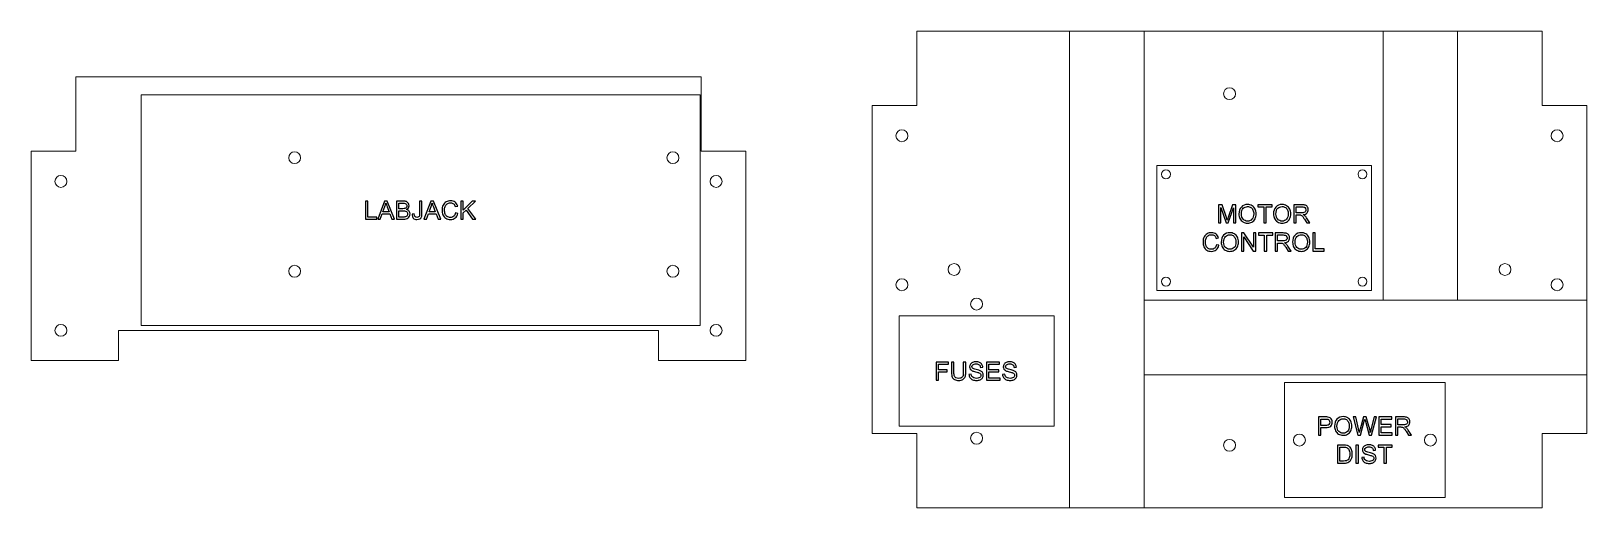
# Model space of a CAD drawing. Header units: millimetres. Extents: x -123 to 400, y -89 to 71.
import ezdxf

# ---------------------------------------------------------------- set-up
doc = ezdxf.new("R2010")
doc.units = ezdxf.units.MM
doc.header["$MEASUREMENT"] = 0
doc.layers.add('Layer 1', color=7, linetype='Continuous')

msp = doc.modelspace()

# ---------------------------------------------------------------- linework, layer by layer
at = {"layer": 'Layer 1', "color": 250, "lineweight": 20}
for points in [[(226.0553, -88.6873), (251.0553, -88.6873), (251.0553, 71.3127), (226.0553, 71.3127), (226.0553, -88.6873)], [(331.3359, -19.0245), (356.3359, -19.0245), (356.3359, 71.3127), (331.3359, 71.3127), (331.3359, -19.0245)], [(-85.729, -27.4552), (102.0324, -27.4552), (102.0324, 49.92), (-85.729, 49.92), (-85.729, -27.4552)], [(255.4112, -15.7364), (327.4112, -15.7364), (327.4112, 26.2636), (255.4112, 26.2636), (255.4112, -15.7364)], [(251.0553, -44.0246), (399.7633, -44.0246), (399.7633, -19.0246), (251.0553, -19.0246), (251.0553, -44.0246)], [(168.8284, -61.3108), (220.8284, -61.3108), (220.8284, -24.2916), (168.8284, -24.2916), (168.8284, -61.3108)], [(298.2304, -85.2494), (352.2304, -85.2494), (352.2304, -46.611), (298.2304, -46.611), (298.2304, -85.2494)]]:
    msp.add_lwpolyline(points, close=True, dxfattribs=at)
for centre, major_axis in [((279.7634, 50.3127), (0, 2)), ((169.7633, 36.1984), (0, 2)), ((389.7633, 36.1984), (0, 2)), ((258.4112, 23.2636), (0, 1.5)), ((324.4112, 23.2636), (0, 1.5)), ((187.2633, -8.6874), (0, 2)), ((372.2633, -8.6874), (0, 2)), ((169.7633, -13.8016), (0, 2)), ((258.4112, -12.7364), (0, 1.5)), ((324.4112, -12.7364), (0, 1.5)), ((389.7633, -13.8016), (0, 2)), ((194.8285, -20.3012), (0, 2)), ((194.8285, -65.3012), (0, 2)), ((279.7634, -67.6873), (0, 2)), ((303.2304, -65.9302), (0, 2)), ((347.2304, -65.9302), (0, 2))]:
    msp.add_ellipse(centre, major_axis=major_axis, ratio=1, dxfattribs=at)
for points, knots in [([(174.7633, 71.3127), (174.7633, 71.3127), (384.7633, 71.3127), (384.7633, 71.3127), (384.7633, 71.3127), (384.7633, 71.3127), (384.7633, 46.3127), (384.7633, 46.3127), (384.7633, 46.3127), (384.7633, 46.3127), (399.7633, 46.3127), (399.7633, 46.3127), (399.7633, 46.3127), (399.7633, 46.3127), (399.7633, -63.6873), (399.7633, -63.6873), (399.7633, -63.6873), (399.7633, -63.6873), (384.7633, -63.6873), (384.7633, -63.6873), (384.7633, -63.6873), (384.7633, -63.6873), (384.7633, -88.6873), (384.7633, -88.6873), (384.7633, -88.6873), (384.7633, -88.6873), (174.7633, -88.6873), (174.7633, -88.6873), (174.7633, -88.6873), (174.7633, -88.6873), (174.7633, -63.6873), (174.7633, -63.6873), (174.7633, -63.6873), (174.7633, -63.6873), (159.7633, -63.6873), (159.7633, -63.6873), (159.7633, -63.6873), (159.7633, -63.6873), (159.7633, 46.3127), (159.7633, 46.3127), (159.7633, 46.3127), (159.7633, 46.3127), (174.7633, 46.3127), (174.7633, 46.3127), (174.7633, 46.3127), (174.7633, 46.3127), (174.7633, 71.3127), (174.7633, 71.3127)], [0, 0, 0, 0, 0.07692308, 0.07692308, 0.07692308, 0.07692308, 0.15384615, 0.15384615, 0.15384615, 0.15384615, 0.23076923, 0.23076923, 0.23076923, 0.23076923, 0.30769231, 0.30769231, 0.30769231, 0.30769231, 0.38461538, 0.38461538, 0.38461538, 0.38461538, 0.46153846, 0.46153846, 0.46153846, 0.46153846, 0.53846154, 0.53846154, 0.53846154, 0.53846154, 0.61538462, 0.61538462, 0.61538462, 0.61538462, 0.69230769, 0.69230769, 0.69230769, 0.69230769, 0.76923077, 0.76923077, 0.76923077, 0.76923077, 0.84615385, 0.84615385, 0.84615385, 0.84615385, 1, 1, 1, 1]), ([(-107.6461, 56.0005), (-107.6461, 56.0005), (102.3539, 56.0005), (102.3539, 56.0005), (102.3539, 56.0005), (102.3539, 56.0005), (102.3539, 31.0005), (102.3539, 31.0005), (102.3539, 31.0005), (102.3539, 31.0005), (117.3539, 31.0005), (117.3539, 31.0005), (117.3539, 31.0005), (117.3539, 31.0005), (117.3539, -39.2281), (117.3539, -39.2281), (117.3539, -39.2281), (117.3539, -39.2281), (88.0178, -39.2281), (88.0178, -39.2281), (88.0178, -39.2281), (88.0178, -39.2281), (88.0178, -29.174), (88.0178, -29.174), (88.0178, -29.174), (88.0178, -29.174), (-93.3101, -29.174), (-93.3101, -29.174), (-93.3101, -29.174), (-93.3101, -29.174), (-93.3101, -39.2281), (-93.3101, -39.2281), (-93.3101, -39.2281), (-93.3101, -39.2281), (-122.6461, -39.2281), (-122.6461, -39.2281), (-122.6461, -39.2281), (-122.6461, -39.2281), (-122.6461, 31.0005), (-122.6461, 31.0005), (-122.6461, 31.0005), (-122.6461, 31.0005), (-107.6461, 31.0005), (-107.6461, 31.0005), (-107.6461, 31.0005), (-107.6461, 31.0005), (-107.6461, 56.0005), (-107.6461, 56.0005)], [0, 0, 0, 0, 0.07692308, 0.07692308, 0.07692308, 0.07692308, 0.15384615, 0.15384615, 0.15384615, 0.15384615, 0.23076923, 0.23076923, 0.23076923, 0.23076923, 0.30769231, 0.30769231, 0.30769231, 0.30769231, 0.38461538, 0.38461538, 0.38461538, 0.38461538, 0.46153846, 0.46153846, 0.46153846, 0.46153846, 0.53846154, 0.53846154, 0.53846154, 0.53846154, 0.61538462, 0.61538462, 0.61538462, 0.61538462, 0.69230769, 0.69230769, 0.69230769, 0.69230769, 0.76923077, 0.76923077, 0.76923077, 0.76923077, 0.84615385, 0.84615385, 0.84615385, 0.84615385, 1, 1, 1, 1]), ([(-34.1562, 30.8335), (-33.0516, 30.8335), (-32.1562, 29.9381), (-32.1562, 28.8335), (-32.1562, 28.8335), (-32.1562, 27.7289), (-33.0516, 26.8335), (-34.1562, 26.8335), (-34.1562, 26.8335), (-35.2608, 26.8335), (-36.1562, 27.7289), (-36.1562, 28.8335), (-36.1562, 28.8335), (-36.1562, 29.9381), (-35.2608, 30.8335), (-34.1562, 30.8335)], [0, 0, 0, 0, 0.2, 0.2, 0.2, 0.2, 0.4, 0.4, 0.4, 0.4, 0.6, 0.6, 0.6, 0.6, 1, 1, 1, 1]), ([(92.8707, 30.8335), (93.9753, 30.8335), (94.8707, 29.9381), (94.8707, 28.8335), (94.8707, 28.8335), (94.8707, 27.7289), (93.9753, 26.8335), (92.8707, 26.8335), (92.8707, 26.8335), (91.7661, 26.8335), (90.8707, 27.7289), (90.8707, 28.8335), (90.8707, 28.8335), (90.8707, 29.9381), (91.7661, 30.8335), (92.8707, 30.8335)], [0, 0, 0, 0, 0.2, 0.2, 0.2, 0.2, 0.4, 0.4, 0.4, 0.4, 0.6, 0.6, 0.6, 0.6, 1, 1, 1, 1]), ([(-112.6461, 22.8862), (-111.5415, 22.8862), (-110.6461, 21.9908), (-110.6461, 20.8862), (-110.6461, 20.8862), (-110.6461, 19.7816), (-111.5415, 18.8862), (-112.6461, 18.8862), (-112.6461, 18.8862), (-113.7507, 18.8862), (-114.6461, 19.7816), (-114.6461, 20.8862), (-114.6461, 20.8862), (-114.6461, 21.9908), (-113.7507, 22.8862), (-112.6461, 22.8862)], [0, 0, 0, 0, 0.2, 0.2, 0.2, 0.2, 0.4, 0.4, 0.4, 0.4, 0.6, 0.6, 0.6, 0.6, 1, 1, 1, 1]), ([(107.3539, 22.8862), (108.4585, 22.8862), (109.3539, 21.9908), (109.3539, 20.8862), (109.3539, 20.8862), (109.3539, 19.7816), (108.4585, 18.8862), (107.3539, 18.8862), (107.3539, 18.8862), (106.2493, 18.8862), (105.3539, 19.7816), (105.3539, 20.8862), (105.3539, 20.8862), (105.3539, 21.9908), (106.2493, 22.8862), (107.3539, 22.8862)], [0, 0, 0, 0, 0.2, 0.2, 0.2, 0.2, 0.4, 0.4, 0.4, 0.4, 0.6, 0.6, 0.6, 0.6, 1, 1, 1, 1]), ([(-34.1562, -7.2746), (-33.0516, -7.2746), (-32.1562, -8.17), (-32.1562, -9.2746), (-32.1562, -9.2746), (-32.1562, -10.3792), (-33.0516, -11.2746), (-34.1562, -11.2746), (-34.1562, -11.2746), (-35.2608, -11.2746), (-36.1562, -10.3792), (-36.1562, -9.2746), (-36.1562, -9.2746), (-36.1562, -8.17), (-35.2608, -7.2746), (-34.1562, -7.2746)], [0, 0, 0, 0, 0.2, 0.2, 0.2, 0.2, 0.4, 0.4, 0.4, 0.4, 0.6, 0.6, 0.6, 0.6, 1, 1, 1, 1]), ([(92.8707, -7.2746), (93.9753, -7.2746), (94.8707, -8.17), (94.8707, -9.2746), (94.8707, -9.2746), (94.8707, -10.3792), (93.9753, -11.2746), (92.8707, -11.2746), (92.8707, -11.2746), (91.7661, -11.2746), (90.8707, -10.3792), (90.8707, -9.2746), (90.8707, -9.2746), (90.8707, -8.17), (91.7661, -7.2746), (92.8707, -7.2746)], [0, 0, 0, 0, 0.2, 0.2, 0.2, 0.2, 0.4, 0.4, 0.4, 0.4, 0.6, 0.6, 0.6, 0.6, 1, 1, 1, 1]), ([(-112.6461, -27.1138), (-111.5415, -27.1138), (-110.6461, -28.0092), (-110.6461, -29.1138), (-110.6461, -29.1138), (-110.6461, -30.2184), (-111.5415, -31.1138), (-112.6461, -31.1138), (-112.6461, -31.1138), (-113.7507, -31.1138), (-114.6461, -30.2184), (-114.6461, -29.1138), (-114.6461, -29.1138), (-114.6461, -28.0092), (-113.7507, -27.1138), (-112.6461, -27.1138)], [0, 0, 0, 0, 0.2, 0.2, 0.2, 0.2, 0.4, 0.4, 0.4, 0.4, 0.6, 0.6, 0.6, 0.6, 1, 1, 1, 1]), ([(107.3539, -27.1138), (108.4585, -27.1138), (109.3539, -28.0092), (109.3539, -29.1138), (109.3539, -29.1138), (109.3539, -30.2184), (108.4585, -31.1138), (107.3539, -31.1138), (107.3539, -31.1138), (106.2493, -31.1138), (105.3539, -30.2184), (105.3539, -29.1138), (105.3539, -29.1138), (105.3539, -28.0092), (106.2493, -27.1138), (107.3539, -27.1138)], [0, 0, 0, 0, 0.2, 0.2, 0.2, 0.2, 0.4, 0.4, 0.4, 0.4, 0.6, 0.6, 0.6, 0.6, 1, 1, 1, 1])]:
    msp.add_open_spline(points, degree=3, knots=knots, dxfattribs=at)
at = {"layer": 'Layer 1', "color": 250}
for points, knots in [([(-10.3537, 8.2013), (-10.3537, 8.2013), (-10.3537, 14.2635), (-10.3537, 14.2635), (-10.3537, 14.2635), (-10.3537, 14.2635), (-9.5494, 14.2635), (-9.5494, 14.2635), (-9.5494, 14.2635), (-9.5494, 14.2635), (-9.5494, 8.9125), (-9.5494, 8.9125), (-9.5494, 8.9125), (-9.5494, 8.9125), (-6.5691, 8.9125), (-6.5691, 8.9125), (-6.5691, 8.9125), (-6.5691, 8.9125), (-6.5691, 8.2013), (-6.5691, 8.2013), (-6.5691, 8.2013), (-6.5691, 8.2013), (-10.3537, 8.2013), (-10.3537, 8.2013)], [0, 0, 0, 0, 0.14285714, 0.14285714, 0.14285714, 0.14285714, 0.28571429, 0.28571429, 0.28571429, 0.28571429, 0.42857143, 0.42857143, 0.42857143, 0.42857143, 0.57142857, 0.57142857, 0.57142857, 0.57142857, 0.71428571, 0.71428571, 0.71428571, 0.71428571, 1, 1, 1, 1]), ([(-6.2756, 8.2013), (-6.2756, 8.2013), (-3.9501, 14.2635), (-3.9501, 14.2635), (-3.9501, 14.2635), (-3.9501, 14.2635), (-3.0681, 14.2635), (-3.0681, 14.2635), (-3.0681, 14.2635), (-3.0681, 14.2635), (-0.6001, 8.2013), (-0.6001, 8.2013), (-0.6001, 8.2013), (-0.6001, 8.2013), (-1.5131, 8.2013), (-1.5131, 8.2013), (-1.5131, 8.2013), (-1.5131, 8.2013), (-2.2144, 10.0386), (-2.2144, 10.0386), (-2.2144, 10.0386), (-2.2144, 10.0386), (-4.7671, 10.0386), (-4.7671, 10.0386), (-4.7671, 10.0386), (-4.7671, 10.0386), (-5.4247, 8.2013), (-5.4247, 8.2013), (-5.4247, 8.2013), (-5.4247, 8.2013), (-6.2756, 8.2013), (-6.2756, 8.2013)], [0, 0, 0, 0, 0.11111111, 0.11111111, 0.11111111, 0.11111111, 0.22222222, 0.22222222, 0.22222222, 0.22222222, 0.33333333, 0.33333333, 0.33333333, 0.33333333, 0.44444444, 0.44444444, 0.44444444, 0.44444444, 0.55555556, 0.55555556, 0.55555556, 0.55555556, 0.66666667, 0.66666667, 0.66666667, 0.66666667, 0.77777778, 0.77777778, 0.77777778, 0.77777778, 1, 1, 1, 1]), ([(-4.5315, 10.6905), (-4.5315, 10.6905), (-2.4656, 10.6905), (-2.4656, 10.6905), (-2.4656, 10.6905), (-2.4656, 10.6905), (-3.0978, 12.3711), (-3.0978, 12.3711), (-3.0978, 12.3711), (-3.2883, 12.882), (-3.4322, 13.3039), (-3.5324, 13.6369), (-3.5324, 13.6369), (-3.6156, 13.2418), (-3.7271, 12.8538), (-3.8668, 12.4699), (-3.8668, 12.4699), (-3.8668, 12.4699), (-4.5315, 10.6905), (-4.5315, 10.6905)], [0, 0, 0, 0, 0.16666667, 0.16666667, 0.16666667, 0.16666667, 0.33333333, 0.33333333, 0.33333333, 0.33333333, 0.5, 0.5, 0.5, 0.5, 0.66666667, 0.66666667, 0.66666667, 0.66666667, 1, 1, 1, 1]), ([(0.0025, 8.2013), (0.0025, 8.2013), (0.0025, 14.2635), (0.0025, 14.2635), (0.0025, 14.2635), (0.0025, 14.2635), (2.2772, 14.2635), (2.2772, 14.2635), (2.2772, 14.2635), (2.74, 14.2635), (3.1112, 14.2028), (3.392, 14.08), (3.392, 14.08), (3.6714, 13.9572), (3.8901, 13.7682), (4.0481, 13.5127), (4.0481, 13.5127), (4.2076, 13.2587), (4.2866, 12.992), (4.2866, 12.7126), (4.2866, 12.7126), (4.2866, 12.4544), (4.2161, 12.2103), (4.0764, 11.9817), (4.0764, 11.9817), (3.9367, 11.7531), (3.725, 11.5682), (3.4414, 11.4271), (3.4414, 11.4271), (3.8083, 11.3199), (4.0905, 11.1364), (4.2866, 10.8768), (4.2866, 10.8768), (4.4842, 10.6185), (4.583, 10.3123), (4.583, 9.9596), (4.583, 9.9596), (4.583, 9.6745), (4.5223, 9.4106), (4.4023, 9.1665), (4.4023, 9.1665), (4.2824, 8.9224), (4.1342, 8.7347), (3.9578, 8.6021), (3.9578, 8.6021), (3.7814, 8.4708), (3.5599, 8.3706), (3.2946, 8.3029), (3.2946, 8.3029), (3.0279, 8.2352), (2.7019, 8.2013), (2.3153, 8.2013), (2.3153, 8.2013), (2.3153, 8.2013), (0.0025, 8.2013), (0.0025, 8.2013)], [0, 0, 0, 0, 0.06666667, 0.06666667, 0.06666667, 0.06666667, 0.13333333, 0.13333333, 0.13333333, 0.13333333, 0.2, 0.2, 0.2, 0.2, 0.26666667, 0.26666667, 0.26666667, 0.26666667, 0.33333333, 0.33333333, 0.33333333, 0.33333333, 0.4, 0.4, 0.4, 0.4, 0.46666667, 0.46666667, 0.46666667, 0.46666667, 0.53333333, 0.53333333, 0.53333333, 0.53333333, 0.6, 0.6, 0.6, 0.6, 0.66666667, 0.66666667, 0.66666667, 0.66666667, 0.73333333, 0.73333333, 0.73333333, 0.73333333, 0.8, 0.8, 0.8, 0.8, 0.86666667, 0.86666667, 0.86666667, 0.86666667, 1, 1, 1, 1]), ([(0.8068, 11.715), (0.8068, 11.715), (2.1177, 11.715), (2.1177, 11.715), (2.1177, 11.715), (2.4733, 11.715), (2.7287, 11.739), (2.8826, 11.7855), (2.8826, 11.7855), (3.0872, 11.8462), (3.241, 11.9478), (3.344, 12.0889), (3.344, 12.0889), (3.447, 12.23), (3.4992, 12.4064), (3.4992, 12.6195), (3.4992, 12.6195), (3.4992, 12.8213), (3.4512, 12.9991), (3.3539, 13.1515), (3.3539, 13.1515), (3.2579, 13.3053), (3.1196, 13.4111), (2.9404, 13.4676), (2.9404, 13.4676), (2.7612, 13.524), (2.4536, 13.5523), (2.019, 13.5523), (2.019, 13.5523), (2.019, 13.5523), (0.8068, 13.5523), (0.8068, 13.5523), (0.8068, 13.5523), (0.8068, 13.5523), (0.8068, 11.715), (0.8068, 11.715)], [0, 0, 0, 0, 0.1, 0.1, 0.1, 0.1, 0.2, 0.2, 0.2, 0.2, 0.3, 0.3, 0.3, 0.3, 0.4, 0.4, 0.4, 0.4, 0.5, 0.5, 0.5, 0.5, 0.6, 0.6, 0.6, 0.6, 0.7, 0.7, 0.7, 0.7, 0.8, 0.8, 0.8, 0.8, 1, 1, 1, 1]), ([(0.8068, 8.9125), (0.8068, 8.9125), (2.3167, 8.9125), (2.3167, 8.9125), (2.3167, 8.9125), (2.5763, 8.9125), (2.7584, 8.9224), (2.8642, 8.9421), (2.8642, 8.9421), (3.0477, 8.9746), (3.2029, 9.0296), (3.3271, 9.1072), (3.3271, 9.1072), (3.4512, 9.1848), (3.5528, 9.2977), (3.6333, 9.4459), (3.6333, 9.4459), (3.7137, 9.5941), (3.7532, 9.7648), (3.7532, 9.9581), (3.7532, 9.9581), (3.7532, 10.1853), (3.6954, 10.3815), (3.5782, 10.5494), (3.5782, 10.5494), (3.4625, 10.7173), (3.3017, 10.8344), (3.0956, 10.9022), (3.0956, 10.9022), (2.891, 10.9699), (2.5947, 11.0038), (2.2095, 11.0038), (2.2095, 11.0038), (2.2095, 11.0038), (0.8068, 11.0038), (0.8068, 11.0038), (0.8068, 11.0038), (0.8068, 11.0038), (0.8068, 8.9125), (0.8068, 8.9125)], [0, 0, 0, 0, 0.09090909, 0.09090909, 0.09090909, 0.09090909, 0.18181818, 0.18181818, 0.18181818, 0.18181818, 0.27272727, 0.27272727, 0.27272727, 0.27272727, 0.36363636, 0.36363636, 0.36363636, 0.36363636, 0.45454545, 0.45454545, 0.45454545, 0.45454545, 0.54545455, 0.54545455, 0.54545455, 0.54545455, 0.63636364, 0.63636364, 0.63636364, 0.63636364, 0.72727273, 0.72727273, 0.72727273, 0.72727273, 0.81818182, 0.81818182, 0.81818182, 0.81818182, 1, 1, 1, 1]), ([(5.2772, 9.9229), (5.2772, 9.9229), (5.9969, 10.0216), (5.9969, 10.0216), (5.9969, 10.0216), (6.0167, 9.5574), (6.1027, 9.2399), (6.2565, 9.0677), (6.2565, 9.0677), (6.4104, 8.897), (6.6249, 8.8109), (6.8972, 8.8109), (6.8972, 8.8109), (7.0976, 8.8109), (7.2711, 8.8575), (7.4165, 8.9492), (7.4165, 8.9492), (7.5618, 9.0423), (7.6634, 9.1679), (7.7185, 9.326), (7.7185, 9.326), (7.7735, 9.484), (7.8003, 9.738), (7.8003, 10.0851), (7.8003, 10.0851), (7.8003, 10.0851), (7.8003, 14.2635), (7.8003, 14.2635), (7.8003, 14.2635), (7.8003, 14.2635), (8.6046, 14.2635), (8.6046, 14.2635), (8.6046, 14.2635), (8.6046, 14.2635), (8.6046, 10.1331), (8.6046, 10.1331), (8.6046, 10.1331), (8.6046, 9.6265), (8.544, 9.2342), (8.4212, 8.9548), (8.4212, 8.9548), (8.2984, 8.6768), (8.1051, 8.4652), (7.8384, 8.3184), (7.8384, 8.3184), (7.5731, 8.1731), (7.2613, 8.0997), (6.9043, 8.0997), (6.9043, 8.0997), (6.3723, 8.0997), (5.9659, 8.2521), (5.6836, 8.5583), (5.6836, 8.5583), (5.4014, 8.8645), (5.2659, 9.3189), (5.2772, 9.9229)], [0, 0, 0, 0, 0.06666667, 0.06666667, 0.06666667, 0.06666667, 0.13333333, 0.13333333, 0.13333333, 0.13333333, 0.2, 0.2, 0.2, 0.2, 0.26666667, 0.26666667, 0.26666667, 0.26666667, 0.33333333, 0.33333333, 0.33333333, 0.33333333, 0.4, 0.4, 0.4, 0.4, 0.46666667, 0.46666667, 0.46666667, 0.46666667, 0.53333333, 0.53333333, 0.53333333, 0.53333333, 0.6, 0.6, 0.6, 0.6, 0.66666667, 0.66666667, 0.66666667, 0.66666667, 0.73333333, 0.73333333, 0.73333333, 0.73333333, 0.8, 0.8, 0.8, 0.8, 0.86666667, 0.86666667, 0.86666667, 0.86666667, 1, 1, 1, 1]), ([(9.2524, 8.2013), (9.2524, 8.2013), (11.5779, 14.2635), (11.5779, 14.2635), (11.5779, 14.2635), (11.5779, 14.2635), (12.4599, 14.2635), (12.4599, 14.2635), (12.4599, 14.2635), (12.4599, 14.2635), (14.9279, 8.2013), (14.9279, 8.2013), (14.9279, 8.2013), (14.9279, 8.2013), (14.0149, 8.2013), (14.0149, 8.2013), (14.0149, 8.2013), (14.0149, 8.2013), (13.3136, 10.0386), (13.3136, 10.0386), (13.3136, 10.0386), (13.3136, 10.0386), (10.7609, 10.0386), (10.7609, 10.0386), (10.7609, 10.0386), (10.7609, 10.0386), (10.1033, 8.2013), (10.1033, 8.2013), (10.1033, 8.2013), (10.1033, 8.2013), (9.2524, 8.2013), (9.2524, 8.2013)], [0, 0, 0, 0, 0.11111111, 0.11111111, 0.11111111, 0.11111111, 0.22222222, 0.22222222, 0.22222222, 0.22222222, 0.33333333, 0.33333333, 0.33333333, 0.33333333, 0.44444444, 0.44444444, 0.44444444, 0.44444444, 0.55555556, 0.55555556, 0.55555556, 0.55555556, 0.66666667, 0.66666667, 0.66666667, 0.66666667, 0.77777778, 0.77777778, 0.77777778, 0.77777778, 1, 1, 1, 1]), ([(10.9965, 10.6905), (10.9965, 10.6905), (13.0624, 10.6905), (13.0624, 10.6905), (13.0624, 10.6905), (13.0624, 10.6905), (12.4302, 12.3711), (12.4302, 12.3711), (12.4302, 12.3711), (12.2397, 12.882), (12.0958, 13.3039), (11.9956, 13.6369), (11.9956, 13.6369), (11.9124, 13.2418), (11.8009, 12.8538), (11.6612, 12.4699), (11.6612, 12.4699), (11.6612, 12.4699), (10.9965, 10.6905), (10.9965, 10.6905)], [0, 0, 0, 0, 0.16666667, 0.16666667, 0.16666667, 0.16666667, 0.33333333, 0.33333333, 0.33333333, 0.33333333, 0.5, 0.5, 0.5, 0.5, 0.66666667, 0.66666667, 0.66666667, 0.66666667, 1, 1, 1, 1]), ([(19.8824, 10.3279), (19.8824, 10.3279), (20.6867, 10.1247), (20.6867, 10.1247), (20.6867, 10.1247), (20.5188, 9.4657), (20.2168, 8.9647), (19.7808, 8.619), (19.7808, 8.619), (19.3447, 8.2733), (18.8113, 8.0997), (18.1805, 8.0997), (18.1805, 8.0997), (17.5286, 8.0997), (16.998, 8.2323), (16.5888, 8.499), (16.5888, 8.499), (16.1796, 8.7643), (15.8691, 9.1496), (15.6561, 9.6533), (15.6561, 9.6533), (15.443, 10.1585), (15.3357, 10.699), (15.3357, 11.2775), (15.3357, 11.2775), (15.3357, 11.9083), (15.4557, 12.4586), (15.697, 12.9285), (15.697, 12.9285), (15.9383, 13.3984), (16.2812, 13.7555), (16.7257, 13.9996), (16.7257, 13.9996), (17.1702, 14.2437), (17.6598, 14.3651), (18.1932, 14.3651), (18.1932, 14.3651), (18.8, 14.3651), (19.3094, 14.2112), (19.7215, 13.9022), (19.7215, 13.9022), (20.1349, 13.5932), (20.4228, 13.16), (20.5851, 12.6012), (20.5851, 12.6012), (20.5851, 12.6012), (19.7977, 12.4149), (19.7977, 12.4149), (19.7977, 12.4149), (19.658, 12.8552), (19.4534, 13.1769), (19.1867, 13.3773), (19.1867, 13.3773), (18.92, 13.5791), (18.5841, 13.6793), (18.1791, 13.6793), (18.1791, 13.6793), (17.7149, 13.6793), (17.3254, 13.5678), (17.0136, 13.3448), (17.0136, 13.3448), (16.7017, 13.1219), (16.4816, 12.8213), (16.356, 12.4459), (16.356, 12.4459), (16.229, 12.0692), (16.1655, 11.6811), (16.1655, 11.2818), (16.1655, 11.2818), (16.1655, 10.7667), (16.2403, 10.3166), (16.3898, 9.9327), (16.3898, 9.9327), (16.5394, 9.5475), (16.7723, 9.261), (17.0883, 9.0705), (17.0883, 9.0705), (17.4044, 8.88), (17.7459, 8.7855), (18.1142, 8.7855), (18.1142, 8.7855), (18.563, 8.7855), (18.9411, 8.9153), (19.2516, 9.1736), (19.2516, 9.1736), (19.562, 9.4332), (19.7723, 9.817), (19.8824, 10.3279)], [0, 0, 0, 0, 0.04347826, 0.04347826, 0.04347826, 0.04347826, 0.08695652, 0.08695652, 0.08695652, 0.08695652, 0.13043478, 0.13043478, 0.13043478, 0.13043478, 0.17391304, 0.17391304, 0.17391304, 0.17391304, 0.2173913, 0.2173913, 0.2173913, 0.2173913, 0.26086957, 0.26086957, 0.26086957, 0.26086957, 0.30434783, 0.30434783, 0.30434783, 0.30434783, 0.34782609, 0.34782609, 0.34782609, 0.34782609, 0.39130435, 0.39130435, 0.39130435, 0.39130435, 0.43478261, 0.43478261, 0.43478261, 0.43478261, 0.47826087, 0.47826087, 0.47826087, 0.47826087, 0.52173913, 0.52173913, 0.52173913, 0.52173913, 0.56521739, 0.56521739, 0.56521739, 0.56521739, 0.60869565, 0.60869565, 0.60869565, 0.60869565, 0.65217391, 0.65217391, 0.65217391, 0.65217391, 0.69565217, 0.69565217, 0.69565217, 0.69565217, 0.73913043, 0.73913043, 0.73913043, 0.73913043, 0.7826087, 0.7826087, 0.7826087, 0.7826087, 0.82608696, 0.82608696, 0.82608696, 0.82608696, 0.86956522, 0.86956522, 0.86956522, 0.86956522, 0.91304348, 0.91304348, 0.91304348, 0.91304348, 1, 1, 1, 1]), ([(21.6449, 8.2013), (21.6449, 8.2013), (21.6449, 14.2635), (21.6449, 14.2635), (21.6449, 14.2635), (21.6449, 14.2635), (22.4492, 14.2635), (22.4492, 14.2635), (22.4492, 14.2635), (22.4492, 14.2635), (22.4492, 11.2578), (22.4492, 11.2578), (22.4492, 11.2578), (22.4492, 11.2578), (25.4605, 14.2635), (25.4605, 14.2635), (25.4605, 14.2635), (25.4605, 14.2635), (26.5471, 14.2635), (26.5471, 14.2635), (26.5471, 14.2635), (26.5471, 14.2635), (24.0043, 11.8053), (24.0043, 11.8053), (24.0043, 11.8053), (24.0043, 11.8053), (26.6572, 8.2013), (26.6572, 8.2013), (26.6572, 8.2013), (26.6572, 8.2013), (25.5988, 8.2013), (25.5988, 8.2013), (25.5988, 8.2013), (25.5988, 8.2013), (23.4412, 11.2606), (23.4412, 11.2606), (23.4412, 11.2606), (23.4412, 11.2606), (22.4492, 10.301), (22.4492, 10.301), (22.4492, 10.301), (22.4492, 10.301), (22.4492, 8.2013), (22.4492, 8.2013), (22.4492, 8.2013), (22.4492, 8.2013), (21.6449, 8.2013), (21.6449, 8.2013)], [0, 0, 0, 0, 0.07692308, 0.07692308, 0.07692308, 0.07692308, 0.15384615, 0.15384615, 0.15384615, 0.15384615, 0.23076923, 0.23076923, 0.23076923, 0.23076923, 0.30769231, 0.30769231, 0.30769231, 0.30769231, 0.38461538, 0.38461538, 0.38461538, 0.38461538, 0.46153846, 0.46153846, 0.46153846, 0.46153846, 0.53846154, 0.53846154, 0.53846154, 0.53846154, 0.61538462, 0.61538462, 0.61538462, 0.61538462, 0.69230769, 0.69230769, 0.69230769, 0.69230769, 0.76923077, 0.76923077, 0.76923077, 0.76923077, 0.84615385, 0.84615385, 0.84615385, 0.84615385, 1, 1, 1, 1]), ([(276.0978, 6.9618), (276.0978, 6.9618), (276.0978, 13.024), (276.0978, 13.024), (276.0978, 13.024), (276.0978, 13.024), (277.3001, 13.024), (277.3001, 13.024), (277.3001, 13.024), (277.3001, 13.024), (278.7338, 8.7328), (278.7338, 8.7328), (278.7338, 8.7328), (278.8664, 8.3334), (278.9624, 8.0342), (279.023, 7.8353), (279.023, 7.8353), (279.0922, 8.0554), (279.2008, 8.38), (279.3476, 8.8075), (279.3476, 8.8075), (279.3476, 8.8075), (280.8067, 13.024), (280.8067, 13.024), (280.8067, 13.024), (280.8067, 13.024), (281.8806, 13.024), (281.8806, 13.024), (281.8806, 13.024), (281.8806, 13.024), (281.8806, 6.9618), (281.8806, 6.9618), (281.8806, 6.9618), (281.8806, 6.9618), (281.1101, 6.9618), (281.1101, 6.9618), (281.1101, 6.9618), (281.1101, 6.9618), (281.1101, 12.0334), (281.1101, 12.0334), (281.1101, 12.0334), (281.1101, 12.0334), (279.3405, 6.9618), (279.3405, 6.9618), (279.3405, 6.9618), (279.3405, 6.9618), (278.6181, 6.9618), (278.6181, 6.9618), (278.6181, 6.9618), (278.6181, 6.9618), (276.8683, 12.1265), (276.8683, 12.1265), (276.8683, 12.1265), (276.8683, 12.1265), (276.8683, 6.9618), (276.8683, 6.9618), (276.8683, 6.9618), (276.8683, 6.9618), (276.0978, 6.9618), (276.0978, 6.9618)], [0, 0, 0, 0, 0.0625, 0.0625, 0.0625, 0.0625, 0.125, 0.125, 0.125, 0.125, 0.1875, 0.1875, 0.1875, 0.1875, 0.25, 0.25, 0.25, 0.25, 0.3125, 0.3125, 0.3125, 0.3125, 0.375, 0.375, 0.375, 0.375, 0.4375, 0.4375, 0.4375, 0.4375, 0.5, 0.5, 0.5, 0.5, 0.5625, 0.5625, 0.5625, 0.5625, 0.625, 0.625, 0.625, 0.625, 0.6875, 0.6875, 0.6875, 0.6875, 0.75, 0.75, 0.75, 0.75, 0.8125, 0.8125, 0.8125, 0.8125, 0.875, 0.875, 0.875, 0.875, 1, 1, 1, 1]), ([(282.922, 9.9124), (282.922, 10.9172), (283.1929, 11.7046), (283.7334, 12.2732), (283.7334, 12.2732), (284.2739, 12.8419), (284.9709, 13.1256), (285.8261, 13.1256), (285.8261, 13.1256), (286.3863, 13.1256), (286.8901, 12.9915), (287.3402, 12.7248), (287.3402, 12.7248), (287.7889, 12.4581), (288.1318, 12.0856), (288.3675, 11.6072), (288.3675, 11.6072), (288.6032, 11.1302), (288.7217, 10.5884), (288.7217, 9.983), (288.7217, 9.983), (288.7217, 9.3692), (288.5975, 8.8188), (288.3492, 8.3348), (288.3492, 8.3348), (288.1008, 7.8494), (287.7494, 7.4825), (287.2951, 7.2341), (287.2951, 7.2341), (286.8393, 6.9844), (286.3482, 6.8602), (285.8218, 6.8602), (285.8218, 6.8602), (285.2503, 6.8602), (284.7409, 6.9985), (284.2908, 7.2737), (284.2908, 7.2737), (283.842, 7.5488), (283.5006, 7.9242), (283.2691, 8.4011), (283.2691, 8.4011), (283.0377, 8.8767), (282.922, 9.3805), (282.922, 9.9124)], [0, 0, 0, 0, 0.08333333, 0.08333333, 0.08333333, 0.08333333, 0.16666667, 0.16666667, 0.16666667, 0.16666667, 0.25, 0.25, 0.25, 0.25, 0.33333333, 0.33333333, 0.33333333, 0.33333333, 0.41666667, 0.41666667, 0.41666667, 0.41666667, 0.5, 0.5, 0.5, 0.5, 0.58333333, 0.58333333, 0.58333333, 0.58333333, 0.66666667, 0.66666667, 0.66666667, 0.66666667, 0.75, 0.75, 0.75, 0.75, 0.83333333, 0.83333333, 0.83333333, 0.83333333, 1, 1, 1, 1]), ([(283.7517, 9.8983), (283.7517, 9.1688), (283.9479, 8.5945), (284.3402, 8.1754), (284.3402, 8.1754), (284.7325, 7.7563), (285.2249, 7.546), (285.8176, 7.546), (285.8176, 7.546), (286.4216, 7.546), (286.9169, 7.7577), (287.3078, 8.181), (287.3078, 8.181), (287.6972, 8.6043), (287.892, 9.2055), (287.892, 9.9844), (287.892, 9.9844), (287.892, 10.4769), (287.8087, 10.9073), (287.6422, 11.2742), (287.6422, 11.2742), (287.4757, 11.6411), (287.2316, 11.9261), (286.9112, 12.1279), (286.9112, 12.1279), (286.5895, 12.3297), (286.2297, 12.4313), (285.8303, 12.4313), (285.8303, 12.4313), (285.263, 12.4313), (284.7748, 12.2366), (284.3656, 11.8471), (284.3656, 11.8471), (283.9564, 11.4576), (283.7517, 10.8085), (283.7517, 9.8983)], [0, 0, 0, 0, 0.1, 0.1, 0.1, 0.1, 0.2, 0.2, 0.2, 0.2, 0.3, 0.3, 0.3, 0.3, 0.4, 0.4, 0.4, 0.4, 0.5, 0.5, 0.5, 0.5, 0.6, 0.6, 0.6, 0.6, 0.7, 0.7, 0.7, 0.7, 0.8, 0.8, 0.8, 0.8, 1, 1, 1, 1]), ([(291.2942, 6.9618), (291.2942, 6.9618), (291.2942, 12.3128), (291.2942, 12.3128), (291.2942, 12.3128), (291.2942, 12.3128), (289.296, 12.3128), (289.296, 12.3128), (289.296, 12.3128), (289.296, 12.3128), (289.296, 13.024), (289.296, 13.024), (289.296, 13.024), (289.296, 13.024), (294.0967, 13.024), (294.0967, 13.024), (294.0967, 13.024), (294.0967, 13.024), (294.0967, 12.3128), (294.0967, 12.3128), (294.0967, 12.3128), (294.0967, 12.3128), (292.0985, 12.3128), (292.0985, 12.3128), (292.0985, 12.3128), (292.0985, 12.3128), (292.0985, 6.9618), (292.0985, 6.9618), (292.0985, 6.9618), (292.0985, 6.9618), (291.2942, 6.9618), (291.2942, 6.9618)], [0, 0, 0, 0, 0.11111111, 0.11111111, 0.11111111, 0.11111111, 0.22222222, 0.22222222, 0.22222222, 0.22222222, 0.33333333, 0.33333333, 0.33333333, 0.33333333, 0.44444444, 0.44444444, 0.44444444, 0.44444444, 0.55555556, 0.55555556, 0.55555556, 0.55555556, 0.66666667, 0.66666667, 0.66666667, 0.66666667, 0.77777778, 0.77777778, 0.77777778, 0.77777778, 1, 1, 1, 1]), ([(294.527, 9.9124), (294.527, 10.9172), (294.7979, 11.7046), (295.3384, 12.2732), (295.3384, 12.2732), (295.8789, 12.8419), (296.5759, 13.1256), (297.4311, 13.1256), (297.4311, 13.1256), (297.9913, 13.1256), (298.4951, 12.9915), (298.9452, 12.7248), (298.9452, 12.7248), (299.3939, 12.4581), (299.7368, 12.0856), (299.9725, 11.6072), (299.9725, 11.6072), (300.2082, 11.1302), (300.3267, 10.5884), (300.3267, 9.983), (300.3267, 9.983), (300.3267, 9.3692), (300.2025, 8.8188), (299.9542, 8.3348), (299.9542, 8.3348), (299.7058, 7.8494), (299.3544, 7.4825), (298.9001, 7.2341), (298.9001, 7.2341), (298.4443, 6.9844), (297.9532, 6.8602), (297.4268, 6.8602), (297.4268, 6.8602), (296.8553, 6.8602), (296.3459, 6.9985), (295.8958, 7.2737), (295.8958, 7.2737), (295.447, 7.5488), (295.1056, 7.9242), (294.8741, 8.4011), (294.8741, 8.4011), (294.6427, 8.8767), (294.527, 9.3805), (294.527, 9.9124)], [0, 0, 0, 0, 0.08333333, 0.08333333, 0.08333333, 0.08333333, 0.16666667, 0.16666667, 0.16666667, 0.16666667, 0.25, 0.25, 0.25, 0.25, 0.33333333, 0.33333333, 0.33333333, 0.33333333, 0.41666667, 0.41666667, 0.41666667, 0.41666667, 0.5, 0.5, 0.5, 0.5, 0.58333333, 0.58333333, 0.58333333, 0.58333333, 0.66666667, 0.66666667, 0.66666667, 0.66666667, 0.75, 0.75, 0.75, 0.75, 0.83333333, 0.83333333, 0.83333333, 0.83333333, 1, 1, 1, 1]), ([(295.3567, 9.8983), (295.3567, 9.1688), (295.5529, 8.5945), (295.9452, 8.1754), (295.9452, 8.1754), (296.3375, 7.7563), (296.8299, 7.546), (297.4226, 7.546), (297.4226, 7.546), (298.0266, 7.546), (298.5219, 7.7577), (298.9128, 8.181), (298.9128, 8.181), (299.3022, 8.6043), (299.497, 9.2055), (299.497, 9.9844), (299.497, 9.9844), (299.497, 10.4769), (299.4137, 10.9073), (299.2472, 11.2742), (299.2472, 11.2742), (299.0807, 11.6411), (298.8366, 11.9261), (298.5162, 12.1279), (298.5162, 12.1279), (298.1945, 12.3297), (297.8347, 12.4313), (297.4353, 12.4313), (297.4353, 12.4313), (296.868, 12.4313), (296.3798, 12.2366), (295.9706, 11.8471), (295.9706, 11.8471), (295.5614, 11.4576), (295.3567, 10.8085), (295.3567, 9.8983)], [0, 0, 0, 0, 0.1, 0.1, 0.1, 0.1, 0.2, 0.2, 0.2, 0.2, 0.3, 0.3, 0.3, 0.3, 0.4, 0.4, 0.4, 0.4, 0.5, 0.5, 0.5, 0.5, 0.6, 0.6, 0.6, 0.6, 0.7, 0.7, 0.7, 0.7, 0.8, 0.8, 0.8, 0.8, 1, 1, 1, 1]), ([(301.3752, 6.9618), (301.3752, 6.9618), (301.3752, 13.024), (301.3752, 13.024), (301.3752, 13.024), (301.3752, 13.024), (304.0619, 13.024), (304.0619, 13.024), (304.0619, 13.024), (304.6024, 13.024), (305.013, 12.9689), (305.2938, 12.8603), (305.2938, 12.8603), (305.5747, 12.7516), (305.799, 12.5597), (305.9669, 12.2845), (305.9669, 12.2845), (306.1349, 12.0094), (306.2181, 11.7046), (306.2181, 11.3715), (306.2181, 11.3715), (306.2181, 10.9411), (306.0784, 10.5785), (305.8004, 10.2836), (305.8004, 10.2836), (305.5224, 9.9886), (305.0935, 9.8024), (304.5121, 9.7219), (304.5121, 9.7219), (304.7252, 9.6203), (304.886, 9.5187), (304.9961, 9.42), (304.9961, 9.42), (305.2303, 9.2055), (305.4519, 8.936), (305.6593, 8.6128), (305.6593, 8.6128), (305.6593, 8.6128), (306.7078, 6.9618), (306.7078, 6.9618), (306.7078, 6.9618), (306.7078, 6.9618), (305.7059, 6.9618), (305.7059, 6.9618), (305.7059, 6.9618), (305.7059, 6.9618), (304.9044, 8.2233), (304.9044, 8.2233), (304.9044, 8.2233), (304.6715, 8.5888), (304.4782, 8.8668), (304.3272, 9.0601), (304.3272, 9.0601), (304.1748, 9.2535), (304.0394, 9.3875), (303.9194, 9.4651), (303.9194, 9.4651), (303.8009, 9.5413), (303.6781, 9.5949), (303.5539, 9.626), (303.5539, 9.626), (303.4636, 9.6443), (303.3155, 9.6542), (303.108, 9.6542), (303.108, 9.6542), (303.108, 9.6542), (302.1795, 9.6542), (302.1795, 9.6542), (302.1795, 9.6542), (302.1795, 9.6542), (302.1795, 6.9618), (302.1795, 6.9618), (302.1795, 6.9618), (302.1795, 6.9618), (301.3752, 6.9618), (301.3752, 6.9618)], [0, 0, 0, 0, 0.05, 0.05, 0.05, 0.05, 0.1, 0.1, 0.1, 0.1, 0.15, 0.15, 0.15, 0.15, 0.2, 0.2, 0.2, 0.2, 0.25, 0.25, 0.25, 0.25, 0.3, 0.3, 0.3, 0.3, 0.35, 0.35, 0.35, 0.35, 0.4, 0.4, 0.4, 0.4, 0.45, 0.45, 0.45, 0.45, 0.5, 0.5, 0.5, 0.5, 0.55, 0.55, 0.55, 0.55, 0.6, 0.6, 0.6, 0.6, 0.65, 0.65, 0.65, 0.65, 0.7, 0.7, 0.7, 0.7, 0.75, 0.75, 0.75, 0.75, 0.8, 0.8, 0.8, 0.8, 0.85, 0.85, 0.85, 0.85, 0.9, 0.9, 0.9, 0.9, 1, 1, 1, 1]), ([(302.1795, 10.3485), (302.1795, 10.3485), (303.9011, 10.3485), (303.9011, 10.3485), (303.9011, 10.3485), (304.268, 10.3485), (304.553, 10.3866), (304.759, 10.4628), (304.759, 10.4628), (304.9651, 10.5376), (305.1217, 10.6589), (305.2275, 10.8268), (305.2275, 10.8268), (305.3348, 10.9934), (305.3884, 11.174), (305.3884, 11.3701), (305.3884, 11.3701), (305.3884, 11.6566), (305.2854, 11.8937), (305.0779, 12.0785), (305.0779, 12.0785), (304.8705, 12.2634), (304.5431, 12.3551), (304.0958, 12.3551), (304.0958, 12.3551), (304.0958, 12.3551), (302.1795, 12.3551), (302.1795, 12.3551), (302.1795, 12.3551), (302.1795, 12.3551), (302.1795, 10.3485), (302.1795, 10.3485)], [0, 0, 0, 0, 0.11111111, 0.11111111, 0.11111111, 0.11111111, 0.22222222, 0.22222222, 0.22222222, 0.22222222, 0.33333333, 0.33333333, 0.33333333, 0.33333333, 0.44444444, 0.44444444, 0.44444444, 0.44444444, 0.55555556, 0.55555556, 0.55555556, 0.55555556, 0.66666667, 0.66666667, 0.66666667, 0.66666667, 0.77777778, 0.77777778, 0.77777778, 0.77777778, 1, 1, 1, 1]), ([(275.4142, -0.3703), (275.4142, -0.3703), (276.2185, -0.5735), (276.2185, -0.5735), (276.2185, -0.5735), (276.0506, -1.2325), (275.7486, -1.7335), (275.3126, -2.0792), (275.3126, -2.0792), (274.8765, -2.4249), (274.3431, -2.5985), (273.7123, -2.5985), (273.7123, -2.5985), (273.0604, -2.5985), (272.5298, -2.4659), (272.1206, -2.1992), (272.1206, -2.1992), (271.7114, -1.9339), (271.4009, -1.5486), (271.1879, -1.0449), (271.1879, -1.0449), (270.9748, -0.5397), (270.8675, 0.0008), (270.8675, 0.5793), (270.8675, 0.5793), (270.8675, 1.2101), (270.9875, 1.7604), (271.2288, 2.2303), (271.2288, 2.2303), (271.4701, 2.7002), (271.813, 3.0573), (272.2575, 3.3014), (272.2575, 3.3014), (272.702, 3.5455), (273.1916, 3.6669), (273.725, 3.6669), (273.725, 3.6669), (274.3318, 3.6669), (274.8412, 3.513), (275.2533, 3.204), (275.2533, 3.204), (275.6667, 2.895), (275.9546, 2.4618), (276.1169, 1.903), (276.1169, 1.903), (276.1169, 1.903), (275.3295, 1.7167), (275.3295, 1.7167), (275.3295, 1.7167), (275.1898, 2.157), (274.9852, 2.4787), (274.7185, 2.6791), (274.7185, 2.6791), (274.4518, 2.8809), (274.1159, 2.9811), (273.7109, 2.9811), (273.7109, 2.9811), (273.2467, 2.9811), (272.8572, 2.8696), (272.5454, 2.6466), (272.5454, 2.6466), (272.2335, 2.4237), (272.0134, 2.1231), (271.8878, 1.7477), (271.8878, 1.7477), (271.7608, 1.371), (271.6973, 0.9829), (271.6973, 0.5836), (271.6973, 0.5836), (271.6973, 0.0685), (271.7721, -0.3816), (271.9216, -0.7655), (271.9216, -0.7655), (272.0712, -1.1507), (272.3041, -1.4372), (272.6201, -1.6277), (272.6201, -1.6277), (272.9362, -1.8182), (273.2777, -1.9127), (273.646, -1.9127), (273.646, -1.9127), (274.0948, -1.9127), (274.4729, -1.7829), (274.7834, -1.5246), (274.7834, -1.5246), (275.0938, -1.265), (275.3041, -0.8812), (275.4142, -0.3703)], [0, 0, 0, 0, 0.04347826, 0.04347826, 0.04347826, 0.04347826, 0.08695652, 0.08695652, 0.08695652, 0.08695652, 0.13043478, 0.13043478, 0.13043478, 0.13043478, 0.17391304, 0.17391304, 0.17391304, 0.17391304, 0.2173913, 0.2173913, 0.2173913, 0.2173913, 0.26086957, 0.26086957, 0.26086957, 0.26086957, 0.30434783, 0.30434783, 0.30434783, 0.30434783, 0.34782609, 0.34782609, 0.34782609, 0.34782609, 0.39130435, 0.39130435, 0.39130435, 0.39130435, 0.43478261, 0.43478261, 0.43478261, 0.43478261, 0.47826087, 0.47826087, 0.47826087, 0.47826087, 0.52173913, 0.52173913, 0.52173913, 0.52173913, 0.56521739, 0.56521739, 0.56521739, 0.56521739, 0.60869565, 0.60869565, 0.60869565, 0.60869565, 0.65217391, 0.65217391, 0.65217391, 0.65217391, 0.69565217, 0.69565217, 0.69565217, 0.69565217, 0.73913043, 0.73913043, 0.73913043, 0.73913043, 0.7826087, 0.7826087, 0.7826087, 0.7826087, 0.82608696, 0.82608696, 0.82608696, 0.82608696, 0.86956522, 0.86956522, 0.86956522, 0.86956522, 0.91304348, 0.91304348, 0.91304348, 0.91304348, 1, 1, 1, 1]), ([(276.965, 0.4537), (276.965, 1.4585), (277.2359, 2.2459), (277.7764, 2.8145), (277.7764, 2.8145), (278.3169, 3.3832), (279.0139, 3.6669), (279.8691, 3.6669), (279.8691, 3.6669), (280.4293, 3.6669), (280.9331, 3.5328), (281.3832, 3.2661), (281.3832, 3.2661), (281.8319, 2.9994), (282.1748, 2.6269), (282.4105, 2.1485), (282.4105, 2.1485), (282.6462, 1.6715), (282.7647, 1.1297), (282.7647, 0.5243), (282.7647, 0.5243), (282.7647, -0.0895), (282.6405, -0.6399), (282.3922, -1.1239), (282.3922, -1.1239), (282.1438, -1.6093), (281.7924, -1.9762), (281.3381, -2.2246), (281.3381, -2.2246), (280.8823, -2.4743), (280.3912, -2.5985), (279.8648, -2.5985), (279.8648, -2.5985), (279.2933, -2.5985), (278.7839, -2.4602), (278.3338, -2.185), (278.3338, -2.185), (277.885, -1.9099), (277.5436, -1.5345), (277.3121, -1.0576), (277.3121, -1.0576), (277.0807, -0.582), (276.965, -0.0782), (276.965, 0.4537)], [0, 0, 0, 0, 0.08333333, 0.08333333, 0.08333333, 0.08333333, 0.16666667, 0.16666667, 0.16666667, 0.16666667, 0.25, 0.25, 0.25, 0.25, 0.33333333, 0.33333333, 0.33333333, 0.33333333, 0.41666667, 0.41666667, 0.41666667, 0.41666667, 0.5, 0.5, 0.5, 0.5, 0.58333333, 0.58333333, 0.58333333, 0.58333333, 0.66666667, 0.66666667, 0.66666667, 0.66666667, 0.75, 0.75, 0.75, 0.75, 0.83333333, 0.83333333, 0.83333333, 0.83333333, 1, 1, 1, 1]), ([(277.7947, 0.4396), (277.7947, -0.2899), (277.9909, -0.8642), (278.3832, -1.2833), (278.3832, -1.2833), (278.7755, -1.7024), (279.2679, -1.9127), (279.8606, -1.9127), (279.8606, -1.9127), (280.4646, -1.9127), (280.9599, -1.701), (281.3508, -1.2777), (281.3508, -1.2777), (281.7402, -0.8544), (281.935, -0.2532), (281.935, 0.5257), (281.935, 0.5257), (281.935, 1.0182), (281.8517, 1.4486), (281.6852, 1.8155), (281.6852, 1.8155), (281.5187, 2.1824), (281.2746, 2.4674), (280.9542, 2.6692), (280.9542, 2.6692), (280.6325, 2.871), (280.2727, 2.9726), (279.8733, 2.9726), (279.8733, 2.9726), (279.306, 2.9726), (278.8178, 2.7779), (278.4086, 2.3884), (278.4086, 2.3884), (277.9994, 1.9989), (277.7947, 1.3498), (277.7947, 0.4396)], [0, 0, 0, 0, 0.1, 0.1, 0.1, 0.1, 0.2, 0.2, 0.2, 0.2, 0.3, 0.3, 0.3, 0.3, 0.4, 0.4, 0.4, 0.4, 0.5, 0.5, 0.5, 0.5, 0.6, 0.6, 0.6, 0.6, 0.7, 0.7, 0.7, 0.7, 0.8, 0.8, 0.8, 0.8, 1, 1, 1, 1]), ([(283.7878, -2.4969), (283.7878, -2.4969), (283.7878, 3.5653), (283.7878, 3.5653), (283.7878, 3.5653), (283.7878, 3.5653), (284.6119, 3.5653), (284.6119, 3.5653), (284.6119, 3.5653), (284.6119, 3.5653), (287.7925, -1.193), (287.7925, -1.193), (287.7925, -1.193), (287.7925, -1.193), (287.7925, 3.5653), (287.7925, 3.5653), (287.7925, 3.5653), (287.7925, 3.5653), (288.563, 3.5653), (288.563, 3.5653), (288.563, 3.5653), (288.563, 3.5653), (288.563, -2.4969), (288.563, -2.4969), (288.563, -2.4969), (288.563, -2.4969), (287.7389, -2.4969), (287.7389, -2.4969), (287.7389, -2.4969), (287.7389, -2.4969), (284.5582, 2.2614), (284.5582, 2.2614), (284.5582, 2.2614), (284.5582, 2.2614), (284.5582, -2.4969), (284.5582, -2.4969), (284.5582, -2.4969), (284.5582, -2.4969), (283.7878, -2.4969), (283.7878, -2.4969)], [0, 0, 0, 0, 0.09090909, 0.09090909, 0.09090909, 0.09090909, 0.18181818, 0.18181818, 0.18181818, 0.18181818, 0.27272727, 0.27272727, 0.27272727, 0.27272727, 0.36363636, 0.36363636, 0.36363636, 0.36363636, 0.45454545, 0.45454545, 0.45454545, 0.45454545, 0.54545455, 0.54545455, 0.54545455, 0.54545455, 0.63636364, 0.63636364, 0.63636364, 0.63636364, 0.72727273, 0.72727273, 0.72727273, 0.72727273, 0.81818182, 0.81818182, 0.81818182, 0.81818182, 1, 1, 1, 1]), ([(291.4516, -2.4969), (291.4516, -2.4969), (291.4516, 2.8541), (291.4516, 2.8541), (291.4516, 2.8541), (291.4516, 2.8541), (289.4534, 2.8541), (289.4534, 2.8541), (289.4534, 2.8541), (289.4534, 2.8541), (289.4534, 3.5653), (289.4534, 3.5653), (289.4534, 3.5653), (289.4534, 3.5653), (294.2541, 3.5653), (294.2541, 3.5653), (294.2541, 3.5653), (294.2541, 3.5653), (294.2541, 2.8541), (294.2541, 2.8541), (294.2541, 2.8541), (294.2541, 2.8541), (292.2559, 2.8541), (292.2559, 2.8541), (292.2559, 2.8541), (292.2559, 2.8541), (292.2559, -2.4969), (292.2559, -2.4969), (292.2559, -2.4969), (292.2559, -2.4969), (291.4516, -2.4969), (291.4516, -2.4969)], [0, 0, 0, 0, 0.11111111, 0.11111111, 0.11111111, 0.11111111, 0.22222222, 0.22222222, 0.22222222, 0.22222222, 0.33333333, 0.33333333, 0.33333333, 0.33333333, 0.44444444, 0.44444444, 0.44444444, 0.44444444, 0.55555556, 0.55555556, 0.55555556, 0.55555556, 0.66666667, 0.66666667, 0.66666667, 0.66666667, 0.77777778, 0.77777778, 0.77777778, 0.77777778, 1, 1, 1, 1]), ([(295.0993, -2.4969), (295.0993, -2.4969), (295.0993, 3.5653), (295.0993, 3.5653), (295.0993, 3.5653), (295.0993, 3.5653), (297.786, 3.5653), (297.786, 3.5653), (297.786, 3.5653), (298.3265, 3.5653), (298.7371, 3.5102), (299.0179, 3.4016), (299.0179, 3.4016), (299.2988, 3.2929), (299.5231, 3.101), (299.691, 2.8258), (299.691, 2.8258), (299.859, 2.5507), (299.9422, 2.2459), (299.9422, 1.9128), (299.9422, 1.9128), (299.9422, 1.4824), (299.8025, 1.1198), (299.5245, 0.8249), (299.5245, 0.8249), (299.2465, 0.5299), (298.8176, 0.3437), (298.2362, 0.2632), (298.2362, 0.2632), (298.4493, 0.1616), (298.6101, 0.06), (298.7202, -0.0387), (298.7202, -0.0387), (298.9544, -0.2532), (299.176, -0.5227), (299.3834, -0.8459), (299.3834, -0.8459), (299.3834, -0.8459), (300.4319, -2.4969), (300.4319, -2.4969), (300.4319, -2.4969), (300.4319, -2.4969), (299.43, -2.4969), (299.43, -2.4969), (299.43, -2.4969), (299.43, -2.4969), (298.6285, -1.2354), (298.6285, -1.2354), (298.6285, -1.2354), (298.3956, -0.8699), (298.2023, -0.5919), (298.0513, -0.3986), (298.0513, -0.3986), (297.8989, -0.2052), (297.7635, -0.0712), (297.6435, 0.0064), (297.6435, 0.0064), (297.525, 0.0826), (297.4022, 0.1362), (297.278, 0.1673), (297.278, 0.1673), (297.1877, 0.1856), (297.0396, 0.1955), (296.8321, 0.1955), (296.8321, 0.1955), (296.8321, 0.1955), (295.9036, 0.1955), (295.9036, 0.1955), (295.9036, 0.1955), (295.9036, 0.1955), (295.9036, -2.4969), (295.9036, -2.4969), (295.9036, -2.4969), (295.9036, -2.4969), (295.0993, -2.4969), (295.0993, -2.4969)], [0, 0, 0, 0, 0.05, 0.05, 0.05, 0.05, 0.1, 0.1, 0.1, 0.1, 0.15, 0.15, 0.15, 0.15, 0.2, 0.2, 0.2, 0.2, 0.25, 0.25, 0.25, 0.25, 0.3, 0.3, 0.3, 0.3, 0.35, 0.35, 0.35, 0.35, 0.4, 0.4, 0.4, 0.4, 0.45, 0.45, 0.45, 0.45, 0.5, 0.5, 0.5, 0.5, 0.55, 0.55, 0.55, 0.55, 0.6, 0.6, 0.6, 0.6, 0.65, 0.65, 0.65, 0.65, 0.7, 0.7, 0.7, 0.7, 0.75, 0.75, 0.75, 0.75, 0.8, 0.8, 0.8, 0.8, 0.85, 0.85, 0.85, 0.85, 0.9, 0.9, 0.9, 0.9, 1, 1, 1, 1]), ([(295.9036, 0.8898), (295.9036, 0.8898), (297.6252, 0.8898), (297.6252, 0.8898), (297.6252, 0.8898), (297.9921, 0.8898), (298.2771, 0.9279), (298.4831, 1.0041), (298.4831, 1.0041), (298.6892, 1.0789), (298.8458, 1.2002), (298.9516, 1.3681), (298.9516, 1.3681), (299.0589, 1.5347), (299.1125, 1.7153), (299.1125, 1.9114), (299.1125, 1.9114), (299.1125, 2.1979), (299.0095, 2.435), (298.802, 2.6198), (298.802, 2.6198), (298.5946, 2.8047), (298.2672, 2.8964), (297.8199, 2.8964), (297.8199, 2.8964), (297.8199, 2.8964), (295.9036, 2.8964), (295.9036, 2.8964), (295.9036, 2.8964), (295.9036, 2.8964), (295.9036, 0.8898), (295.9036, 0.8898)], [0, 0, 0, 0, 0.11111111, 0.11111111, 0.11111111, 0.11111111, 0.22222222, 0.22222222, 0.22222222, 0.22222222, 0.33333333, 0.33333333, 0.33333333, 0.33333333, 0.44444444, 0.44444444, 0.44444444, 0.44444444, 0.55555556, 0.55555556, 0.55555556, 0.55555556, 0.66666667, 0.66666667, 0.66666667, 0.66666667, 0.77777778, 0.77777778, 0.77777778, 0.77777778, 1, 1, 1, 1]), ([(300.9512, 0.4537), (300.9512, 1.4585), (301.2221, 2.2459), (301.7626, 2.8145), (301.7626, 2.8145), (302.3031, 3.3832), (303.0001, 3.6669), (303.8553, 3.6669), (303.8553, 3.6669), (304.4155, 3.6669), (304.9193, 3.5328), (305.3694, 3.2661), (305.3694, 3.2661), (305.8181, 2.9994), (306.161, 2.6269), (306.3967, 2.1485), (306.3967, 2.1485), (306.6324, 1.6715), (306.7509, 1.1297), (306.7509, 0.5243), (306.7509, 0.5243), (306.7509, -0.0895), (306.6267, -0.6399), (306.3784, -1.1239), (306.3784, -1.1239), (306.13, -1.6093), (305.7786, -1.9762), (305.3243, -2.2246), (305.3243, -2.2246), (304.8685, -2.4743), (304.3774, -2.5985), (303.851, -2.5985), (303.851, -2.5985), (303.2795, -2.5985), (302.7701, -2.4602), (302.32, -2.185), (302.32, -2.185), (301.8712, -1.9099), (301.5298, -1.5345), (301.2983, -1.0576), (301.2983, -1.0576), (301.0669, -0.582), (300.9512, -0.0782), (300.9512, 0.4537)], [0, 0, 0, 0, 0.08333333, 0.08333333, 0.08333333, 0.08333333, 0.16666667, 0.16666667, 0.16666667, 0.16666667, 0.25, 0.25, 0.25, 0.25, 0.33333333, 0.33333333, 0.33333333, 0.33333333, 0.41666667, 0.41666667, 0.41666667, 0.41666667, 0.5, 0.5, 0.5, 0.5, 0.58333333, 0.58333333, 0.58333333, 0.58333333, 0.66666667, 0.66666667, 0.66666667, 0.66666667, 0.75, 0.75, 0.75, 0.75, 0.83333333, 0.83333333, 0.83333333, 0.83333333, 1, 1, 1, 1]), ([(301.7809, 0.4396), (301.7809, -0.2899), (301.9771, -0.8642), (302.3694, -1.2833), (302.3694, -1.2833), (302.7617, -1.7024), (303.2541, -1.9127), (303.8468, -1.9127), (303.8468, -1.9127), (304.4508, -1.9127), (304.9461, -1.701), (305.337, -1.2777), (305.337, -1.2777), (305.7264, -0.8544), (305.9212, -0.2532), (305.9212, 0.5257), (305.9212, 0.5257), (305.9212, 1.0182), (305.8379, 1.4486), (305.6714, 1.8155), (305.6714, 1.8155), (305.5049, 2.1824), (305.2608, 2.4674), (304.9404, 2.6692), (304.9404, 2.6692), (304.6187, 2.871), (304.2589, 2.9726), (303.8595, 2.9726), (303.8595, 2.9726), (303.2922, 2.9726), (302.804, 2.7779), (302.3948, 2.3884), (302.3948, 2.3884), (301.9856, 1.9989), (301.7809, 1.3498), (301.7809, 0.4396)], [0, 0, 0, 0, 0.1, 0.1, 0.1, 0.1, 0.2, 0.2, 0.2, 0.2, 0.3, 0.3, 0.3, 0.3, 0.4, 0.4, 0.4, 0.4, 0.5, 0.5, 0.5, 0.5, 0.6, 0.6, 0.6, 0.6, 0.7, 0.7, 0.7, 0.7, 0.8, 0.8, 0.8, 0.8, 1, 1, 1, 1]), ([(307.7486, -2.4969), (307.7486, -2.4969), (307.7486, 3.5653), (307.7486, 3.5653), (307.7486, 3.5653), (307.7486, 3.5653), (308.5529, 3.5653), (308.5529, 3.5653), (308.5529, 3.5653), (308.5529, 3.5653), (308.5529, -1.7857), (308.5529, -1.7857), (308.5529, -1.7857), (308.5529, -1.7857), (311.5332, -1.7857), (311.5332, -1.7857), (311.5332, -1.7857), (311.5332, -1.7857), (311.5332, -2.4969), (311.5332, -2.4969), (311.5332, -2.4969), (311.5332, -2.4969), (307.7486, -2.4969), (307.7486, -2.4969)], [0, 0, 0, 0, 0.14285714, 0.14285714, 0.14285714, 0.14285714, 0.28571429, 0.28571429, 0.28571429, 0.28571429, 0.42857143, 0.42857143, 0.42857143, 0.42857143, 0.57142857, 0.57142857, 0.57142857, 0.57142857, 0.71428571, 0.71428571, 0.71428571, 0.71428571, 1, 1, 1, 1]), ([(181.2817, -45.8323), (181.2817, -45.8323), (181.2817, -39.7701), (181.2817, -39.7701), (181.2817, -39.7701), (181.2817, -39.7701), (185.3711, -39.7701), (185.3711, -39.7701), (185.3711, -39.7701), (185.3711, -39.7701), (185.3711, -40.4813), (185.3711, -40.4813), (185.3711, -40.4813), (185.3711, -40.4813), (182.086, -40.4813), (182.086, -40.4813), (182.086, -40.4813), (182.086, -40.4813), (182.086, -42.3694), (182.086, -42.3694), (182.086, -42.3694), (182.086, -42.3694), (184.9308, -42.3694), (184.9308, -42.3694), (184.9308, -42.3694), (184.9308, -42.3694), (184.9308, -43.0806), (184.9308, -43.0806), (184.9308, -43.0806), (184.9308, -43.0806), (182.086, -43.0806), (182.086, -43.0806), (182.086, -43.0806), (182.086, -43.0806), (182.086, -45.8323), (182.086, -45.8323), (182.086, -45.8323), (182.086, -45.8323), (181.2817, -45.8323), (181.2817, -45.8323)], [0, 0, 0, 0, 0.09090909, 0.09090909, 0.09090909, 0.09090909, 0.18181818, 0.18181818, 0.18181818, 0.18181818, 0.27272727, 0.27272727, 0.27272727, 0.27272727, 0.36363636, 0.36363636, 0.36363636, 0.36363636, 0.45454545, 0.45454545, 0.45454545, 0.45454545, 0.54545455, 0.54545455, 0.54545455, 0.54545455, 0.63636364, 0.63636364, 0.63636364, 0.63636364, 0.72727273, 0.72727273, 0.72727273, 0.72727273, 0.81818182, 0.81818182, 0.81818182, 0.81818182, 1, 1, 1, 1]), ([(190.3819, -39.7701), (190.3819, -39.7701), (191.1863, -39.7701), (191.1863, -39.7701), (191.1863, -39.7701), (191.1863, -39.7701), (191.1863, -43.2711), (191.1863, -43.2711), (191.1863, -43.2711), (191.1863, -43.8807), (191.1171, -44.3647), (190.9802, -44.7232), (190.9802, -44.7232), (190.8419, -45.0802), (190.5936, -45.3723), (190.2352, -45.5966), (190.2352, -45.5966), (189.8753, -45.821), (189.4054, -45.9339), (188.8212, -45.9339), (188.8212, -45.9339), (188.2554, -45.9339), (187.7911, -45.8365), (187.4313, -45.6404), (187.4313, -45.6404), (187.07, -45.4442), (186.8132, -45.162), (186.6594, -44.7909), (186.6594, -44.7909), (186.5056, -44.4198), (186.428, -43.9132), (186.428, -43.2711), (186.428, -43.2711), (186.428, -43.2711), (186.428, -39.7701), (186.428, -39.7701), (186.428, -39.7701), (186.428, -39.7701), (187.2323, -39.7701), (187.2323, -39.7701), (187.2323, -39.7701), (187.2323, -39.7701), (187.2323, -43.2697), (187.2323, -43.2697), (187.2323, -43.2697), (187.2323, -43.7961), (187.2817, -44.1855), (187.3791, -44.4339), (187.3791, -44.4339), (187.4764, -44.6837), (187.6429, -44.877), (187.8814, -45.011), (187.8814, -45.011), (188.1185, -45.1465), (188.4092, -45.2142), (188.7521, -45.2142), (188.7521, -45.2142), (189.3391, -45.2142), (189.7582, -45.0802), (190.008, -44.8135), (190.008, -44.8135), (190.2577, -44.5454), (190.3819, -44.0317), (190.3819, -43.2697), (190.3819, -43.2697), (190.3819, -43.2697), (190.3819, -39.7701), (190.3819, -39.7701)], [0, 0, 0, 0, 0.05555556, 0.05555556, 0.05555556, 0.05555556, 0.11111111, 0.11111111, 0.11111111, 0.11111111, 0.16666667, 0.16666667, 0.16666667, 0.16666667, 0.22222222, 0.22222222, 0.22222222, 0.22222222, 0.27777778, 0.27777778, 0.27777778, 0.27777778, 0.33333333, 0.33333333, 0.33333333, 0.33333333, 0.38888889, 0.38888889, 0.38888889, 0.38888889, 0.44444444, 0.44444444, 0.44444444, 0.44444444, 0.5, 0.5, 0.5, 0.5, 0.55555556, 0.55555556, 0.55555556, 0.55555556, 0.61111111, 0.61111111, 0.61111111, 0.61111111, 0.66666667, 0.66666667, 0.66666667, 0.66666667, 0.72222222, 0.72222222, 0.72222222, 0.72222222, 0.77777778, 0.77777778, 0.77777778, 0.77777778, 0.83333333, 0.83333333, 0.83333333, 0.83333333, 0.88888889, 0.88888889, 0.88888889, 0.88888889, 1, 1, 1, 1]), ([(192.263, -43.885), (192.263, -43.885), (193.0165, -43.8172), (193.0165, -43.8172), (193.0165, -43.8172), (193.0518, -44.122), (193.135, -44.3718), (193.2663, -44.5679), (193.2663, -44.5679), (193.3975, -44.7627), (193.6007, -44.9207), (193.8759, -45.0421), (193.8759, -45.0421), (194.151, -45.162), (194.4615, -45.2227), (194.8058, -45.2227), (194.8058, -45.2227), (195.112, -45.2227), (195.3815, -45.1775), (195.6158, -45.0858), (195.6158, -45.0858), (195.85, -44.9941), (196.0236, -44.8685), (196.1379, -44.7091), (196.1379, -44.7091), (196.2522, -44.5496), (196.3101, -44.376), (196.3101, -44.1898), (196.3101, -44.1898), (196.3101, -44.0007), (196.255, -43.8356), (196.145, -43.693), (196.145, -43.693), (196.0349, -43.5519), (195.8528, -43.4334), (195.5988, -43.336), (195.5988, -43.336), (195.4366, -43.2739), (195.0767, -43.1752), (194.5193, -43.0411), (194.5193, -43.0411), (193.962, -42.9071), (193.5725, -42.7815), (193.3495, -42.6629), (193.3495, -42.6629), (193.0602, -42.5105), (192.8458, -42.3214), (192.7046, -42.0971), (192.7046, -42.0971), (192.5621, -41.8727), (192.4916, -41.6201), (192.4916, -41.3421), (192.4916, -41.3421), (192.4916, -41.0345), (192.5791, -40.748), (192.7526, -40.4828), (192.7526, -40.4828), (192.9262, -40.2161), (193.1788, -40.0143), (193.5132, -39.876), (193.5132, -39.876), (193.8462, -39.7377), (194.2174, -39.6685), (194.6252, -39.6685), (194.6252, -39.6685), (195.0739, -39.6685), (195.4704, -39.7405), (195.8133, -39.8859), (195.8133, -39.8859), (196.1562, -40.0298), (196.4201, -40.2429), (196.605, -40.5251), (196.605, -40.5251), (196.7898, -40.8059), (196.8886, -41.1248), (196.9027, -41.4804), (196.9027, -41.4804), (196.9027, -41.4804), (196.1323, -41.5397), (196.1323, -41.5397), (196.1323, -41.5397), (196.0913, -41.1573), (195.9516, -40.868), (195.7131, -40.6733), (195.7131, -40.6733), (195.4747, -40.4771), (195.1219, -40.3797), (194.6562, -40.3797), (194.6562, -40.3797), (194.1708, -40.3797), (193.8166, -40.4686), (193.5951, -40.6464), (193.5951, -40.6464), (193.3735, -40.8242), (193.262, -41.0387), (193.262, -41.2899), (193.262, -41.2899), (193.262, -41.5072), (193.3411, -41.6864), (193.4977, -41.8276), (193.4977, -41.8276), (193.6529, -41.9673), (194.0551, -42.1126), (194.707, -42.2594), (194.707, -42.2594), (195.359, -42.4075), (195.8063, -42.5359), (196.049, -42.646), (196.049, -42.646), (196.4004, -42.8083), (196.6614, -43.0129), (196.8293, -43.2627), (196.8293, -43.2627), (196.9973, -43.511), (197.0805, -43.7975), (197.0805, -44.122), (197.0805, -44.122), (197.0805, -44.4452), (196.9888, -44.7472), (196.8039, -45.0322), (196.8039, -45.0322), (196.6191, -45.3172), (196.3552, -45.5388), (196.0095, -45.6968), (196.0095, -45.6968), (195.6638, -45.8549), (195.2757, -45.9339), (194.8425, -45.9339), (194.8425, -45.9339), (194.295, -45.9339), (193.8364, -45.8535), (193.4667, -45.694), (193.4667, -45.694), (193.0955, -45.5346), (192.8062, -45.2947), (192.596, -44.9729), (192.596, -44.9729), (192.3843, -44.6526), (192.2743, -44.2899), (192.263, -43.885)], [0, 0, 0, 0, 0.02777778, 0.02777778, 0.02777778, 0.02777778, 0.05555556, 0.05555556, 0.05555556, 0.05555556, 0.08333333, 0.08333333, 0.08333333, 0.08333333, 0.11111111, 0.11111111, 0.11111111, 0.11111111, 0.13888889, 0.13888889, 0.13888889, 0.13888889, 0.16666667, 0.16666667, 0.16666667, 0.16666667, 0.19444444, 0.19444444, 0.19444444, 0.19444444, 0.22222222, 0.22222222, 0.22222222, 0.22222222, 0.25, 0.25, 0.25, 0.25, 0.27777778, 0.27777778, 0.27777778, 0.27777778, 0.30555556, 0.30555556, 0.30555556, 0.30555556, 0.33333333, 0.33333333, 0.33333333, 0.33333333, 0.36111111, 0.36111111, 0.36111111, 0.36111111, 0.38888889, 0.38888889, 0.38888889, 0.38888889, 0.41666667, 0.41666667, 0.41666667, 0.41666667, 0.44444444, 0.44444444, 0.44444444, 0.44444444, 0.47222222, 0.47222222, 0.47222222, 0.47222222, 0.5, 0.5, 0.5, 0.5, 0.52777778, 0.52777778, 0.52777778, 0.52777778, 0.55555556, 0.55555556, 0.55555556, 0.55555556, 0.58333333, 0.58333333, 0.58333333, 0.58333333, 0.61111111, 0.61111111, 0.61111111, 0.61111111, 0.63888889, 0.63888889, 0.63888889, 0.63888889, 0.66666667, 0.66666667, 0.66666667, 0.66666667, 0.69444444, 0.69444444, 0.69444444, 0.69444444, 0.72222222, 0.72222222, 0.72222222, 0.72222222, 0.75, 0.75, 0.75, 0.75, 0.77777778, 0.77777778, 0.77777778, 0.77777778, 0.80555556, 0.80555556, 0.80555556, 0.80555556, 0.83333333, 0.83333333, 0.83333333, 0.83333333, 0.86111111, 0.86111111, 0.86111111, 0.86111111, 0.88888889, 0.88888889, 0.88888889, 0.88888889, 0.91666667, 0.91666667, 0.91666667, 0.91666667, 0.94444444, 0.94444444, 0.94444444, 0.94444444, 1, 1, 1, 1]), ([(198.1897, -45.8323), (198.1897, -45.8323), (198.1897, -39.7701), (198.1897, -39.7701), (198.1897, -39.7701), (198.1897, -39.7701), (202.567, -39.7701), (202.567, -39.7701), (202.567, -39.7701), (202.567, -39.7701), (202.567, -40.4813), (202.567, -40.4813), (202.567, -40.4813), (202.567, -40.4813), (198.994, -40.4813), (198.994, -40.4813), (198.994, -40.4813), (198.994, -40.4813), (198.994, -42.344), (198.994, -42.344), (198.994, -42.344), (198.994, -42.344), (202.3384, -42.344), (202.3384, -42.344), (202.3384, -42.344), (202.3384, -42.344), (202.3384, -43.0552), (202.3384, -43.0552), (202.3384, -43.0552), (202.3384, -43.0552), (198.994, -43.0552), (198.994, -43.0552), (198.994, -43.0552), (198.994, -43.0552), (198.994, -45.1211), (198.994, -45.1211), (198.994, -45.1211), (198.994, -45.1211), (202.7109, -45.1211), (202.7109, -45.1211), (202.7109, -45.1211), (202.7109, -45.1211), (202.7109, -45.8323), (202.7109, -45.8323), (202.7109, -45.8323), (202.7109, -45.8323), (198.1897, -45.8323), (198.1897, -45.8323)], [0, 0, 0, 0, 0.07692308, 0.07692308, 0.07692308, 0.07692308, 0.15384615, 0.15384615, 0.15384615, 0.15384615, 0.23076923, 0.23076923, 0.23076923, 0.23076923, 0.30769231, 0.30769231, 0.30769231, 0.30769231, 0.38461538, 0.38461538, 0.38461538, 0.38461538, 0.46153846, 0.46153846, 0.46153846, 0.46153846, 0.53846154, 0.53846154, 0.53846154, 0.53846154, 0.61538462, 0.61538462, 0.61538462, 0.61538462, 0.69230769, 0.69230769, 0.69230769, 0.69230769, 0.76923077, 0.76923077, 0.76923077, 0.76923077, 0.84615385, 0.84615385, 0.84615385, 0.84615385, 1, 1, 1, 1]), ([(203.5576, -43.885), (203.5576, -43.885), (204.3111, -43.8172), (204.3111, -43.8172), (204.3111, -43.8172), (204.3464, -44.122), (204.4296, -44.3718), (204.5609, -44.5679), (204.5609, -44.5679), (204.6921, -44.7627), (204.8953, -44.9207), (205.1705, -45.0421), (205.1705, -45.0421), (205.4456, -45.162), (205.7561, -45.2227), (206.1004, -45.2227), (206.1004, -45.2227), (206.4066, -45.2227), (206.6761, -45.1775), (206.9104, -45.0858), (206.9104, -45.0858), (207.1446, -44.9941), (207.3182, -44.8685), (207.4325, -44.7091), (207.4325, -44.7091), (207.5468, -44.5496), (207.6047, -44.376), (207.6047, -44.1898), (207.6047, -44.1898), (207.6047, -44.0007), (207.5496, -43.8356), (207.4396, -43.693), (207.4396, -43.693), (207.3295, -43.5519), (207.1474, -43.4334), (206.8934, -43.336), (206.8934, -43.336), (206.7312, -43.2739), (206.3713, -43.1752), (205.8139, -43.0411), (205.8139, -43.0411), (205.2566, -42.9071), (204.8671, -42.7815), (204.6441, -42.6629), (204.6441, -42.6629), (204.3548, -42.5105), (204.1404, -42.3214), (203.9992, -42.0971), (203.9992, -42.0971), (203.8567, -41.8727), (203.7862, -41.6201), (203.7862, -41.3421), (203.7862, -41.3421), (203.7862, -41.0345), (203.8737, -40.748), (204.0472, -40.4828), (204.0472, -40.4828), (204.2208, -40.2161), (204.4734, -40.0143), (204.8078, -39.876), (204.8078, -39.876), (205.1408, -39.7377), (205.512, -39.6685), (205.9198, -39.6685), (205.9198, -39.6685), (206.3685, -39.6685), (206.765, -39.7405), (207.1079, -39.8859), (207.1079, -39.8859), (207.4508, -40.0298), (207.7147, -40.2429), (207.8996, -40.5251), (207.8996, -40.5251), (208.0844, -40.8059), (208.1832, -41.1248), (208.1973, -41.4804), (208.1973, -41.4804), (208.1973, -41.4804), (207.4269, -41.5397), (207.4269, -41.5397), (207.4269, -41.5397), (207.3859, -41.1573), (207.2462, -40.868), (207.0077, -40.6733), (207.0077, -40.6733), (206.7693, -40.4771), (206.4165, -40.3797), (205.9508, -40.3797), (205.9508, -40.3797), (205.4654, -40.3797), (205.1112, -40.4686), (204.8897, -40.6464), (204.8897, -40.6464), (204.6681, -40.8242), (204.5566, -41.0387), (204.5566, -41.2899), (204.5566, -41.2899), (204.5566, -41.5072), (204.6357, -41.6864), (204.7923, -41.8276), (204.7923, -41.8276), (204.9475, -41.9673), (205.3497, -42.1126), (206.0016, -42.2594), (206.0016, -42.2594), (206.6536, -42.4075), (207.1009, -42.5359), (207.3436, -42.646), (207.3436, -42.646), (207.695, -42.8083), (207.956, -43.0129), (208.1239, -43.2627), (208.1239, -43.2627), (208.2919, -43.511), (208.3751, -43.7975), (208.3751, -44.122), (208.3751, -44.122), (208.3751, -44.4452), (208.2834, -44.7472), (208.0985, -45.0322), (208.0985, -45.0322), (207.9137, -45.3172), (207.6498, -45.5388), (207.3041, -45.6968), (207.3041, -45.6968), (206.9584, -45.8549), (206.5703, -45.9339), (206.1371, -45.9339), (206.1371, -45.9339), (205.5896, -45.9339), (205.131, -45.8535), (204.7613, -45.694), (204.7613, -45.694), (204.3901, -45.5346), (204.1008, -45.2947), (203.8906, -44.9729), (203.8906, -44.9729), (203.6789, -44.6526), (203.5689, -44.2899), (203.5576, -43.885)], [0, 0, 0, 0, 0.02777778, 0.02777778, 0.02777778, 0.02777778, 0.05555556, 0.05555556, 0.05555556, 0.05555556, 0.08333333, 0.08333333, 0.08333333, 0.08333333, 0.11111111, 0.11111111, 0.11111111, 0.11111111, 0.13888889, 0.13888889, 0.13888889, 0.13888889, 0.16666667, 0.16666667, 0.16666667, 0.16666667, 0.19444444, 0.19444444, 0.19444444, 0.19444444, 0.22222222, 0.22222222, 0.22222222, 0.22222222, 0.25, 0.25, 0.25, 0.25, 0.27777778, 0.27777778, 0.27777778, 0.27777778, 0.30555556, 0.30555556, 0.30555556, 0.30555556, 0.33333333, 0.33333333, 0.33333333, 0.33333333, 0.36111111, 0.36111111, 0.36111111, 0.36111111, 0.38888889, 0.38888889, 0.38888889, 0.38888889, 0.41666667, 0.41666667, 0.41666667, 0.41666667, 0.44444444, 0.44444444, 0.44444444, 0.44444444, 0.47222222, 0.47222222, 0.47222222, 0.47222222, 0.5, 0.5, 0.5, 0.5, 0.52777778, 0.52777778, 0.52777778, 0.52777778, 0.55555556, 0.55555556, 0.55555556, 0.55555556, 0.58333333, 0.58333333, 0.58333333, 0.58333333, 0.61111111, 0.61111111, 0.61111111, 0.61111111, 0.63888889, 0.63888889, 0.63888889, 0.63888889, 0.66666667, 0.66666667, 0.66666667, 0.66666667, 0.69444444, 0.69444444, 0.69444444, 0.69444444, 0.72222222, 0.72222222, 0.72222222, 0.72222222, 0.75, 0.75, 0.75, 0.75, 0.77777778, 0.77777778, 0.77777778, 0.77777778, 0.80555556, 0.80555556, 0.80555556, 0.80555556, 0.83333333, 0.83333333, 0.83333333, 0.83333333, 0.86111111, 0.86111111, 0.86111111, 0.86111111, 0.88888889, 0.88888889, 0.88888889, 0.88888889, 0.91666667, 0.91666667, 0.91666667, 0.91666667, 0.94444444, 0.94444444, 0.94444444, 0.94444444, 1, 1, 1, 1]), ([(309.6199, -64.232), (309.6199, -64.232), (309.6199, -58.1698), (309.6199, -58.1698), (309.6199, -58.1698), (309.6199, -58.1698), (311.9088, -58.1698), (311.9088, -58.1698), (311.9088, -58.1698), (312.3109, -58.1698), (312.6186, -58.1896), (312.8316, -58.2277), (312.8316, -58.2277), (313.1294, -58.2771), (313.3792, -58.3716), (313.5809, -58.5099), (313.5809, -58.5099), (313.7827, -58.6496), (313.945, -58.8444), (314.0678, -59.0941), (314.0678, -59.0941), (314.1905, -59.3439), (314.2512, -59.6191), (314.2512, -59.9196), (314.2512, -59.9196), (314.2512, -60.4333), (314.0875, -60.8693), (313.7587, -61.2249), (313.7587, -61.2249), (313.4314, -61.5819), (312.8373, -61.7597), (311.9793, -61.7597), (311.9793, -61.7597), (311.9793, -61.7597), (310.4243, -61.7597), (310.4243, -61.7597), (310.4243, -61.7597), (310.4243, -61.7597), (310.4243, -64.232), (310.4243, -64.232), (310.4243, -64.232), (310.4243, -64.232), (309.6199, -64.232), (309.6199, -64.232)], [0, 0, 0, 0, 0.08333333, 0.08333333, 0.08333333, 0.08333333, 0.16666667, 0.16666667, 0.16666667, 0.16666667, 0.25, 0.25, 0.25, 0.25, 0.33333333, 0.33333333, 0.33333333, 0.33333333, 0.41666667, 0.41666667, 0.41666667, 0.41666667, 0.5, 0.5, 0.5, 0.5, 0.58333333, 0.58333333, 0.58333333, 0.58333333, 0.66666667, 0.66666667, 0.66666667, 0.66666667, 0.75, 0.75, 0.75, 0.75, 0.83333333, 0.83333333, 0.83333333, 0.83333333, 1, 1, 1, 1]), ([(310.4243, -61.0485), (310.4243, -61.0485), (311.9906, -61.0485), (311.9906, -61.0485), (311.9906, -61.0485), (312.5099, -61.0485), (312.8768, -60.9526), (313.0955, -60.7592), (313.0955, -60.7592), (313.3128, -60.5659), (313.4215, -60.295), (313.4215, -59.9436), (313.4215, -59.9436), (313.4215, -59.691), (313.358, -59.4737), (313.2296, -59.2931), (313.2296, -59.2931), (313.1012, -59.1125), (312.9318, -58.9925), (312.723, -58.9347), (312.723, -58.9347), (312.5875, -58.8994), (312.3377, -58.881), (311.9751, -58.881), (311.9751, -58.881), (311.9751, -58.881), (310.4243, -58.881), (310.4243, -58.881), (310.4243, -58.881), (310.4243, -58.881), (310.4243, -61.0485), (310.4243, -61.0485)], [0, 0, 0, 0, 0.11111111, 0.11111111, 0.11111111, 0.11111111, 0.22222222, 0.22222222, 0.22222222, 0.22222222, 0.33333333, 0.33333333, 0.33333333, 0.33333333, 0.44444444, 0.44444444, 0.44444444, 0.44444444, 0.55555556, 0.55555556, 0.55555556, 0.55555556, 0.66666667, 0.66666667, 0.66666667, 0.66666667, 0.77777778, 0.77777778, 0.77777778, 0.77777778, 1, 1, 1, 1]), ([(315.0217, -61.2814), (315.0217, -60.2766), (315.2926, -59.4892), (315.8331, -58.9206), (315.8331, -58.9206), (316.3736, -58.3519), (317.0706, -58.0682), (317.9258, -58.0682), (317.9258, -58.0682), (318.486, -58.0682), (318.9898, -58.2023), (319.4399, -58.469), (319.4399, -58.469), (319.8886, -58.7357), (320.2315, -59.1082), (320.4672, -59.5866), (320.4672, -59.5866), (320.7029, -60.0636), (320.8214, -60.6054), (320.8214, -61.2108), (320.8214, -61.2108), (320.8214, -61.8246), (320.6972, -62.375), (320.4489, -62.859), (320.4489, -62.859), (320.2005, -63.3444), (319.8491, -63.7113), (319.3948, -63.9597), (319.3948, -63.9597), (318.939, -64.2094), (318.4479, -64.3336), (317.9215, -64.3336), (317.9215, -64.3336), (317.35, -64.3336), (316.8406, -64.1953), (316.3905, -63.9201), (316.3905, -63.9201), (315.9417, -63.645), (315.6003, -63.2696), (315.3688, -62.7927), (315.3688, -62.7927), (315.1374, -62.3171), (315.0217, -61.8133), (315.0217, -61.2814)], [0, 0, 0, 0, 0.08333333, 0.08333333, 0.08333333, 0.08333333, 0.16666667, 0.16666667, 0.16666667, 0.16666667, 0.25, 0.25, 0.25, 0.25, 0.33333333, 0.33333333, 0.33333333, 0.33333333, 0.41666667, 0.41666667, 0.41666667, 0.41666667, 0.5, 0.5, 0.5, 0.5, 0.58333333, 0.58333333, 0.58333333, 0.58333333, 0.66666667, 0.66666667, 0.66666667, 0.66666667, 0.75, 0.75, 0.75, 0.75, 0.83333333, 0.83333333, 0.83333333, 0.83333333, 1, 1, 1, 1]), ([(315.8514, -61.2955), (315.8514, -62.025), (316.0476, -62.5993), (316.4399, -63.0184), (316.4399, -63.0184), (316.8322, -63.4375), (317.3246, -63.6478), (317.9173, -63.6478), (317.9173, -63.6478), (318.5213, -63.6478), (319.0166, -63.4361), (319.4075, -63.0128), (319.4075, -63.0128), (319.7969, -62.5895), (319.9917, -61.9883), (319.9917, -61.2094), (319.9917, -61.2094), (319.9917, -60.7169), (319.9084, -60.2865), (319.7419, -59.9196), (319.7419, -59.9196), (319.5754, -59.5527), (319.3313, -59.2677), (319.0109, -59.0659), (319.0109, -59.0659), (318.6892, -58.8641), (318.3294, -58.7625), (317.93, -58.7625), (317.93, -58.7625), (317.3627, -58.7625), (316.8745, -58.9572), (316.4653, -59.3467), (316.4653, -59.3467), (316.0561, -59.7362), (315.8514, -60.3853), (315.8514, -61.2955)], [0, 0, 0, 0, 0.1, 0.1, 0.1, 0.1, 0.2, 0.2, 0.2, 0.2, 0.3, 0.3, 0.3, 0.3, 0.4, 0.4, 0.4, 0.4, 0.5, 0.5, 0.5, 0.5, 0.6, 0.6, 0.6, 0.6, 0.7, 0.7, 0.7, 0.7, 0.8, 0.8, 0.8, 0.8, 1, 1, 1, 1]), ([(322.8986, -64.232), (322.8986, -64.232), (321.3026, -58.1698), (321.3026, -58.1698), (321.3026, -58.1698), (321.3026, -58.1698), (322.1352, -58.1698), (322.1352, -58.1698), (322.1352, -58.1698), (322.1352, -58.1698), (323.0439, -62.145), (323.0439, -62.145), (323.0439, -62.145), (323.1427, -62.5612), (323.2302, -62.9747), (323.305, -63.3839), (323.305, -63.3839), (323.4644, -62.7376), (323.5576, -62.3651), (323.5844, -62.2663), (323.5844, -62.2663), (323.5844, -62.2663), (324.7302, -58.1698), (324.7302, -58.1698), (324.7302, -58.1698), (324.7302, -58.1698), (325.6968, -58.1698), (325.6968, -58.1698), (325.6968, -58.1698), (325.6968, -58.1698), (326.5661, -61.239), (326.5661, -61.239), (326.5661, -61.239), (326.7791, -62.001), (326.9372, -62.7165), (327.0388, -63.3839), (327.0388, -63.3839), (327.1192, -63.0015), (327.2222, -62.5626), (327.3478, -62.0673), (327.3478, -62.0673), (327.3478, -62.0673), (328.2947, -58.1698), (328.2947, -58.1698), (328.2947, -58.1698), (328.2947, -58.1698), (329.1004, -58.1698), (329.1004, -58.1698), (329.1004, -58.1698), (329.1004, -58.1698), (327.441, -64.232), (327.441, -64.232), (327.441, -64.232), (327.441, -64.232), (326.6606, -64.232), (326.6606, -64.232), (326.6606, -64.232), (326.6606, -64.232), (325.3892, -59.6134), (325.3892, -59.6134), (325.3892, -59.6134), (325.2819, -59.2268), (325.217, -58.9897), (325.193, -58.9022), (325.193, -58.9022), (325.1239, -59.1788), (325.0618, -59.4159), (325.0082, -59.612), (325.0082, -59.612), (325.0082, -59.612), (323.7368, -64.232), (323.7368, -64.232), (323.7368, -64.232), (323.7368, -64.232), (322.8986, -64.232), (322.8986, -64.232)], [0, 0, 0, 0, 0.05, 0.05, 0.05, 0.05, 0.1, 0.1, 0.1, 0.1, 0.15, 0.15, 0.15, 0.15, 0.2, 0.2, 0.2, 0.2, 0.25, 0.25, 0.25, 0.25, 0.3, 0.3, 0.3, 0.3, 0.35, 0.35, 0.35, 0.35, 0.4, 0.4, 0.4, 0.4, 0.45, 0.45, 0.45, 0.45, 0.5, 0.5, 0.5, 0.5, 0.55, 0.55, 0.55, 0.55, 0.6, 0.6, 0.6, 0.6, 0.65, 0.65, 0.65, 0.65, 0.7, 0.7, 0.7, 0.7, 0.75, 0.75, 0.75, 0.75, 0.8, 0.8, 0.8, 0.8, 0.85, 0.85, 0.85, 0.85, 0.9, 0.9, 0.9, 0.9, 1, 1, 1, 1]), ([(329.8611, -64.232), (329.8611, -64.232), (329.8611, -58.1698), (329.8611, -58.1698), (329.8611, -58.1698), (329.8611, -58.1698), (334.2384, -58.1698), (334.2384, -58.1698), (334.2384, -58.1698), (334.2384, -58.1698), (334.2384, -58.881), (334.2384, -58.881), (334.2384, -58.881), (334.2384, -58.881), (330.6654, -58.881), (330.6654, -58.881), (330.6654, -58.881), (330.6654, -58.881), (330.6654, -60.7437), (330.6654, -60.7437), (330.6654, -60.7437), (330.6654, -60.7437), (334.0098, -60.7437), (334.0098, -60.7437), (334.0098, -60.7437), (334.0098, -60.7437), (334.0098, -61.4549), (334.0098, -61.4549), (334.0098, -61.4549), (334.0098, -61.4549), (330.6654, -61.4549), (330.6654, -61.4549), (330.6654, -61.4549), (330.6654, -61.4549), (330.6654, -63.5208), (330.6654, -63.5208), (330.6654, -63.5208), (330.6654, -63.5208), (334.3823, -63.5208), (334.3823, -63.5208), (334.3823, -63.5208), (334.3823, -63.5208), (334.3823, -64.232), (334.3823, -64.232), (334.3823, -64.232), (334.3823, -64.232), (329.8611, -64.232), (329.8611, -64.232)], [0, 0, 0, 0, 0.07692308, 0.07692308, 0.07692308, 0.07692308, 0.15384615, 0.15384615, 0.15384615, 0.15384615, 0.23076923, 0.23076923, 0.23076923, 0.23076923, 0.30769231, 0.30769231, 0.30769231, 0.30769231, 0.38461538, 0.38461538, 0.38461538, 0.38461538, 0.46153846, 0.46153846, 0.46153846, 0.46153846, 0.53846154, 0.53846154, 0.53846154, 0.53846154, 0.61538462, 0.61538462, 0.61538462, 0.61538462, 0.69230769, 0.69230769, 0.69230769, 0.69230769, 0.76923077, 0.76923077, 0.76923077, 0.76923077, 0.84615385, 0.84615385, 0.84615385, 0.84615385, 1, 1, 1, 1]), ([(335.5084, -64.232), (335.5084, -64.232), (335.5084, -58.1698), (335.5084, -58.1698), (335.5084, -58.1698), (335.5084, -58.1698), (338.1951, -58.1698), (338.1951, -58.1698), (338.1951, -58.1698), (338.7356, -58.1698), (339.1462, -58.2249), (339.427, -58.3335), (339.427, -58.3335), (339.7079, -58.4422), (339.9322, -58.6341), (340.1001, -58.9093), (340.1001, -58.9093), (340.2681, -59.1844), (340.3513, -59.4892), (340.3513, -59.8223), (340.3513, -59.8223), (340.3513, -60.2527), (340.2116, -60.6153), (339.9336, -60.9102), (339.9336, -60.9102), (339.6556, -61.2052), (339.2267, -61.3914), (338.6453, -61.4719), (338.6453, -61.4719), (338.8584, -61.5735), (339.0192, -61.6751), (339.1293, -61.7738), (339.1293, -61.7738), (339.3635, -61.9883), (339.5851, -62.2578), (339.7925, -62.581), (339.7925, -62.581), (339.7925, -62.581), (340.841, -64.232), (340.841, -64.232), (340.841, -64.232), (340.841, -64.232), (339.8391, -64.232), (339.8391, -64.232), (339.8391, -64.232), (339.8391, -64.232), (339.0376, -62.9705), (339.0376, -62.9705), (339.0376, -62.9705), (338.8047, -62.605), (338.6114, -62.327), (338.4604, -62.1337), (338.4604, -62.1337), (338.308, -61.9403), (338.1726, -61.8063), (338.0526, -61.7287), (338.0526, -61.7287), (337.9341, -61.6525), (337.8113, -61.5989), (337.6871, -61.5678), (337.6871, -61.5678), (337.5968, -61.5495), (337.4487, -61.5396), (337.2412, -61.5396), (337.2412, -61.5396), (337.2412, -61.5396), (336.3127, -61.5396), (336.3127, -61.5396), (336.3127, -61.5396), (336.3127, -61.5396), (336.3127, -64.232), (336.3127, -64.232), (336.3127, -64.232), (336.3127, -64.232), (335.5084, -64.232), (335.5084, -64.232)], [0, 0, 0, 0, 0.05, 0.05, 0.05, 0.05, 0.1, 0.1, 0.1, 0.1, 0.15, 0.15, 0.15, 0.15, 0.2, 0.2, 0.2, 0.2, 0.25, 0.25, 0.25, 0.25, 0.3, 0.3, 0.3, 0.3, 0.35, 0.35, 0.35, 0.35, 0.4, 0.4, 0.4, 0.4, 0.45, 0.45, 0.45, 0.45, 0.5, 0.5, 0.5, 0.5, 0.55, 0.55, 0.55, 0.55, 0.6, 0.6, 0.6, 0.6, 0.65, 0.65, 0.65, 0.65, 0.7, 0.7, 0.7, 0.7, 0.75, 0.75, 0.75, 0.75, 0.8, 0.8, 0.8, 0.8, 0.85, 0.85, 0.85, 0.85, 0.9, 0.9, 0.9, 0.9, 1, 1, 1, 1]), ([(336.3127, -60.8453), (336.3127, -60.8453), (338.0343, -60.8453), (338.0343, -60.8453), (338.0343, -60.8453), (338.4012, -60.8453), (338.6862, -60.8072), (338.8922, -60.731), (338.8922, -60.731), (339.0983, -60.6562), (339.2549, -60.5349), (339.3607, -60.367), (339.3607, -60.367), (339.468, -60.2004), (339.5216, -60.0198), (339.5216, -59.8237), (339.5216, -59.8237), (339.5216, -59.5372), (339.4186, -59.3001), (339.2111, -59.1153), (339.2111, -59.1153), (339.0037, -58.9304), (338.6763, -58.8387), (338.229, -58.8387), (338.229, -58.8387), (338.229, -58.8387), (336.3127, -58.8387), (336.3127, -58.8387), (336.3127, -58.8387), (336.3127, -58.8387), (336.3127, -60.8453), (336.3127, -60.8453)], [0, 0, 0, 0, 0.11111111, 0.11111111, 0.11111111, 0.11111111, 0.22222222, 0.22222222, 0.22222222, 0.22222222, 0.33333333, 0.33333333, 0.33333333, 0.33333333, 0.44444444, 0.44444444, 0.44444444, 0.44444444, 0.55555556, 0.55555556, 0.55555556, 0.55555556, 0.66666667, 0.66666667, 0.66666667, 0.66666667, 0.77777778, 0.77777778, 0.77777778, 0.77777778, 1, 1, 1, 1]), ([(315.97, -73.6907), (315.97, -73.6907), (315.97, -67.6285), (315.97, -67.6285), (315.97, -67.6285), (315.97, -67.6285), (318.0585, -67.6285), (318.0585, -67.6285), (318.0585, -67.6285), (318.5298, -67.6285), (318.8896, -67.6568), (319.138, -67.7146), (319.138, -67.7146), (319.4851, -67.7951), (319.7815, -67.9404), (320.027, -68.1492), (320.027, -68.1492), (320.3473, -68.4202), (320.5858, -68.7645), (320.7438, -69.185), (320.7438, -69.185), (320.9033, -69.6055), (320.9823, -70.0867), (320.9823, -70.6272), (320.9823, -70.6272), (320.9823, -71.0872), (320.9287, -71.495), (320.8215, -71.8506), (320.8215, -71.8506), (320.7142, -72.2062), (320.5759, -72.5011), (320.408, -72.734), (320.408, -72.734), (320.2387, -72.9668), (320.0552, -73.1502), (319.8548, -73.2829), (319.8548, -73.2829), (319.6559, -73.4169), (319.4146, -73.5185), (319.1323, -73.5877), (319.1323, -73.5877), (318.8487, -73.6568), (318.5242, -73.6907), (318.1573, -73.6907), (318.1573, -73.6907), (318.1573, -73.6907), (315.97, -73.6907), (315.97, -73.6907)], [0, 0, 0, 0, 0.07692308, 0.07692308, 0.07692308, 0.07692308, 0.15384615, 0.15384615, 0.15384615, 0.15384615, 0.23076923, 0.23076923, 0.23076923, 0.23076923, 0.30769231, 0.30769231, 0.30769231, 0.30769231, 0.38461538, 0.38461538, 0.38461538, 0.38461538, 0.46153846, 0.46153846, 0.46153846, 0.46153846, 0.53846154, 0.53846154, 0.53846154, 0.53846154, 0.61538462, 0.61538462, 0.61538462, 0.61538462, 0.69230769, 0.69230769, 0.69230769, 0.69230769, 0.76923077, 0.76923077, 0.76923077, 0.76923077, 0.84615385, 0.84615385, 0.84615385, 0.84615385, 1, 1, 1, 1]), ([(322.2199, -73.6907), (322.2199, -73.6907), (322.2199, -67.6285), (322.2199, -67.6285), (322.2199, -67.6285), (322.2199, -67.6285), (323.0242, -67.6285), (323.0242, -67.6285), (323.0242, -67.6285), (323.0242, -67.6285), (323.0242, -73.6907), (323.0242, -73.6907), (323.0242, -73.6907), (323.0242, -73.6907), (322.2199, -73.6907), (322.2199, -73.6907)], [0, 0, 0, 0, 0.2, 0.2, 0.2, 0.2, 0.4, 0.4, 0.4, 0.4, 0.6, 0.6, 0.6, 0.6, 1, 1, 1, 1]), ([(324.1743, -71.7434), (324.1743, -71.7434), (324.9278, -71.6756), (324.9278, -71.6756), (324.9278, -71.6756), (324.9631, -71.9804), (325.0463, -72.2302), (325.1776, -72.4263), (325.1776, -72.4263), (325.3088, -72.6211), (325.512, -72.7791), (325.7872, -72.9005), (325.7872, -72.9005), (326.0623, -73.0204), (326.3728, -73.0811), (326.7171, -73.0811), (326.7171, -73.0811), (327.0233, -73.0811), (327.2928, -73.0359), (327.5271, -72.9442), (327.5271, -72.9442), (327.7613, -72.8525), (327.9349, -72.7269), (328.0492, -72.5675), (328.0492, -72.5675), (328.1635, -72.408), (328.2214, -72.2344), (328.2214, -72.0482), (328.2214, -72.0482), (328.2214, -71.8591), (328.1663, -71.694), (328.0563, -71.5514), (328.0563, -71.5514), (327.9462, -71.4103), (327.7641, -71.2918), (327.5101, -71.1944), (327.5101, -71.1944), (327.3479, -71.1323), (326.988, -71.0336), (326.4306, -70.8995), (326.4306, -70.8995), (325.8733, -70.7655), (325.4838, -70.6399), (325.2608, -70.5213), (325.2608, -70.5213), (324.9715, -70.3689), (324.7571, -70.1798), (324.6159, -69.9555), (324.6159, -69.9555), (324.4734, -69.7311), (324.4029, -69.4785), (324.4029, -69.2005), (324.4029, -69.2005), (324.4029, -68.8929), (324.4904, -68.6064), (324.6639, -68.3412), (324.6639, -68.3412), (324.8375, -68.0745), (325.0901, -67.8727), (325.4245, -67.7344), (325.4245, -67.7344), (325.7575, -67.5961), (326.1287, -67.5269), (326.5365, -67.5269), (326.5365, -67.5269), (326.9852, -67.5269), (327.3817, -67.5989), (327.7246, -67.7443), (327.7246, -67.7443), (328.0675, -67.8882), (328.3314, -68.1013), (328.5163, -68.3835), (328.5163, -68.3835), (328.7011, -68.6643), (328.7999, -68.9832), (328.814, -69.3388), (328.814, -69.3388), (328.814, -69.3388), (328.0436, -69.3981), (328.0436, -69.3981), (328.0436, -69.3981), (328.0026, -69.0157), (327.8629, -68.7264), (327.6244, -68.5317), (327.6244, -68.5317), (327.386, -68.3355), (327.0332, -68.2381), (326.5675, -68.2381), (326.5675, -68.2381), (326.0821, -68.2381), (325.7279, -68.327), (325.5064, -68.5048), (325.5064, -68.5048), (325.2848, -68.6826), (325.1733, -68.8971), (325.1733, -69.1483), (325.1733, -69.1483), (325.1733, -69.3656), (325.2524, -69.5448), (325.409, -69.686), (325.409, -69.686), (325.5642, -69.8257), (325.9664, -69.971), (326.6183, -70.1178), (326.6183, -70.1178), (327.2703, -70.2659), (327.7176, -70.3943), (327.9603, -70.5044), (327.9603, -70.5044), (328.3117, -70.6667), (328.5727, -70.8713), (328.7406, -71.1211), (328.7406, -71.1211), (328.9086, -71.3694), (328.9918, -71.6559), (328.9918, -71.9804), (328.9918, -71.9804), (328.9918, -72.3036), (328.9001, -72.6056), (328.7152, -72.8906), (328.7152, -72.8906), (328.5304, -73.1756), (328.2665, -73.3972), (327.9208, -73.5552), (327.9208, -73.5552), (327.5751, -73.7133), (327.187, -73.7923), (326.7538, -73.7923), (326.7538, -73.7923), (326.2063, -73.7923), (325.7477, -73.7119), (325.378, -73.5524), (325.378, -73.5524), (325.0068, -73.393), (324.7175, -73.1531), (324.5073, -72.8313), (324.5073, -72.8313), (324.2956, -72.511), (324.1856, -72.1483), (324.1743, -71.7434)], [0, 0, 0, 0, 0.02777778, 0.02777778, 0.02777778, 0.02777778, 0.05555556, 0.05555556, 0.05555556, 0.05555556, 0.08333333, 0.08333333, 0.08333333, 0.08333333, 0.11111111, 0.11111111, 0.11111111, 0.11111111, 0.13888889, 0.13888889, 0.13888889, 0.13888889, 0.16666667, 0.16666667, 0.16666667, 0.16666667, 0.19444444, 0.19444444, 0.19444444, 0.19444444, 0.22222222, 0.22222222, 0.22222222, 0.22222222, 0.25, 0.25, 0.25, 0.25, 0.27777778, 0.27777778, 0.27777778, 0.27777778, 0.30555556, 0.30555556, 0.30555556, 0.30555556, 0.33333333, 0.33333333, 0.33333333, 0.33333333, 0.36111111, 0.36111111, 0.36111111, 0.36111111, 0.38888889, 0.38888889, 0.38888889, 0.38888889, 0.41666667, 0.41666667, 0.41666667, 0.41666667, 0.44444444, 0.44444444, 0.44444444, 0.44444444, 0.47222222, 0.47222222, 0.47222222, 0.47222222, 0.5, 0.5, 0.5, 0.5, 0.52777778, 0.52777778, 0.52777778, 0.52777778, 0.55555556, 0.55555556, 0.55555556, 0.55555556, 0.58333333, 0.58333333, 0.58333333, 0.58333333, 0.61111111, 0.61111111, 0.61111111, 0.61111111, 0.63888889, 0.63888889, 0.63888889, 0.63888889, 0.66666667, 0.66666667, 0.66666667, 0.66666667, 0.69444444, 0.69444444, 0.69444444, 0.69444444, 0.72222222, 0.72222222, 0.72222222, 0.72222222, 0.75, 0.75, 0.75, 0.75, 0.77777778, 0.77777778, 0.77777778, 0.77777778, 0.80555556, 0.80555556, 0.80555556, 0.80555556, 0.83333333, 0.83333333, 0.83333333, 0.83333333, 0.86111111, 0.86111111, 0.86111111, 0.86111111, 0.88888889, 0.88888889, 0.88888889, 0.88888889, 0.91666667, 0.91666667, 0.91666667, 0.91666667, 0.94444444, 0.94444444, 0.94444444, 0.94444444, 1, 1, 1, 1]), ([(331.625, -73.6907), (331.625, -73.6907), (331.625, -68.3397), (331.625, -68.3397), (331.625, -68.3397), (331.625, -68.3397), (329.6268, -68.3397), (329.6268, -68.3397), (329.6268, -68.3397), (329.6268, -68.3397), (329.6268, -67.6285), (329.6268, -67.6285), (329.6268, -67.6285), (329.6268, -67.6285), (334.4275, -67.6285), (334.4275, -67.6285), (334.4275, -67.6285), (334.4275, -67.6285), (334.4275, -68.3397), (334.4275, -68.3397), (334.4275, -68.3397), (334.4275, -68.3397), (332.4293, -68.3397), (332.4293, -68.3397), (332.4293, -68.3397), (332.4293, -68.3397), (332.4293, -73.6907), (332.4293, -73.6907), (332.4293, -73.6907), (332.4293, -73.6907), (331.625, -73.6907), (331.625, -73.6907)], [0, 0, 0, 0, 0.11111111, 0.11111111, 0.11111111, 0.11111111, 0.22222222, 0.22222222, 0.22222222, 0.22222222, 0.33333333, 0.33333333, 0.33333333, 0.33333333, 0.44444444, 0.44444444, 0.44444444, 0.44444444, 0.55555556, 0.55555556, 0.55555556, 0.55555556, 0.66666667, 0.66666667, 0.66666667, 0.66666667, 0.77777778, 0.77777778, 0.77777778, 0.77777778, 1, 1, 1, 1]), ([(316.7744, -72.9795), (316.7744, -72.9795), (318.067, -72.9795), (318.067, -72.9795), (318.067, -72.9795), (318.4663, -72.9795), (318.7796, -72.9428), (319.0068, -72.868), (319.0068, -72.868), (319.2339, -72.7932), (319.4146, -72.6888), (319.55, -72.5533), (319.55, -72.5533), (319.7391, -72.3628), (319.8873, -72.106), (319.9931, -71.7843), (319.9931, -71.7843), (320.099, -71.4625), (320.1526, -71.0731), (320.1526, -70.6145), (320.1526, -70.6145), (320.1526, -69.9795), (320.0482, -69.4912), (319.8407, -69.1497), (319.8407, -69.1497), (319.6333, -68.8082), (319.3807, -68.5796), (319.083, -68.4639), (319.083, -68.4639), (318.8685, -68.3807), (318.5227, -68.3397), (318.0458, -68.3397), (318.0458, -68.3397), (318.0458, -68.3397), (316.7744, -68.3397), (316.7744, -68.3397), (316.7744, -68.3397), (316.7744, -68.3397), (316.7744, -72.9795), (316.7744, -72.9795)], [0, 0, 0, 0, 0.09090909, 0.09090909, 0.09090909, 0.09090909, 0.18181818, 0.18181818, 0.18181818, 0.18181818, 0.27272727, 0.27272727, 0.27272727, 0.27272727, 0.36363636, 0.36363636, 0.36363636, 0.36363636, 0.45454545, 0.45454545, 0.45454545, 0.45454545, 0.54545455, 0.54545455, 0.54545455, 0.54545455, 0.63636364, 0.63636364, 0.63636364, 0.63636364, 0.72727273, 0.72727273, 0.72727273, 0.72727273, 0.81818182, 0.81818182, 0.81818182, 0.81818182, 1, 1, 1, 1])]:
    msp.add_open_spline(points, degree=3, knots=knots, dxfattribs=at)

doc.saveas('drawing.dxf')
